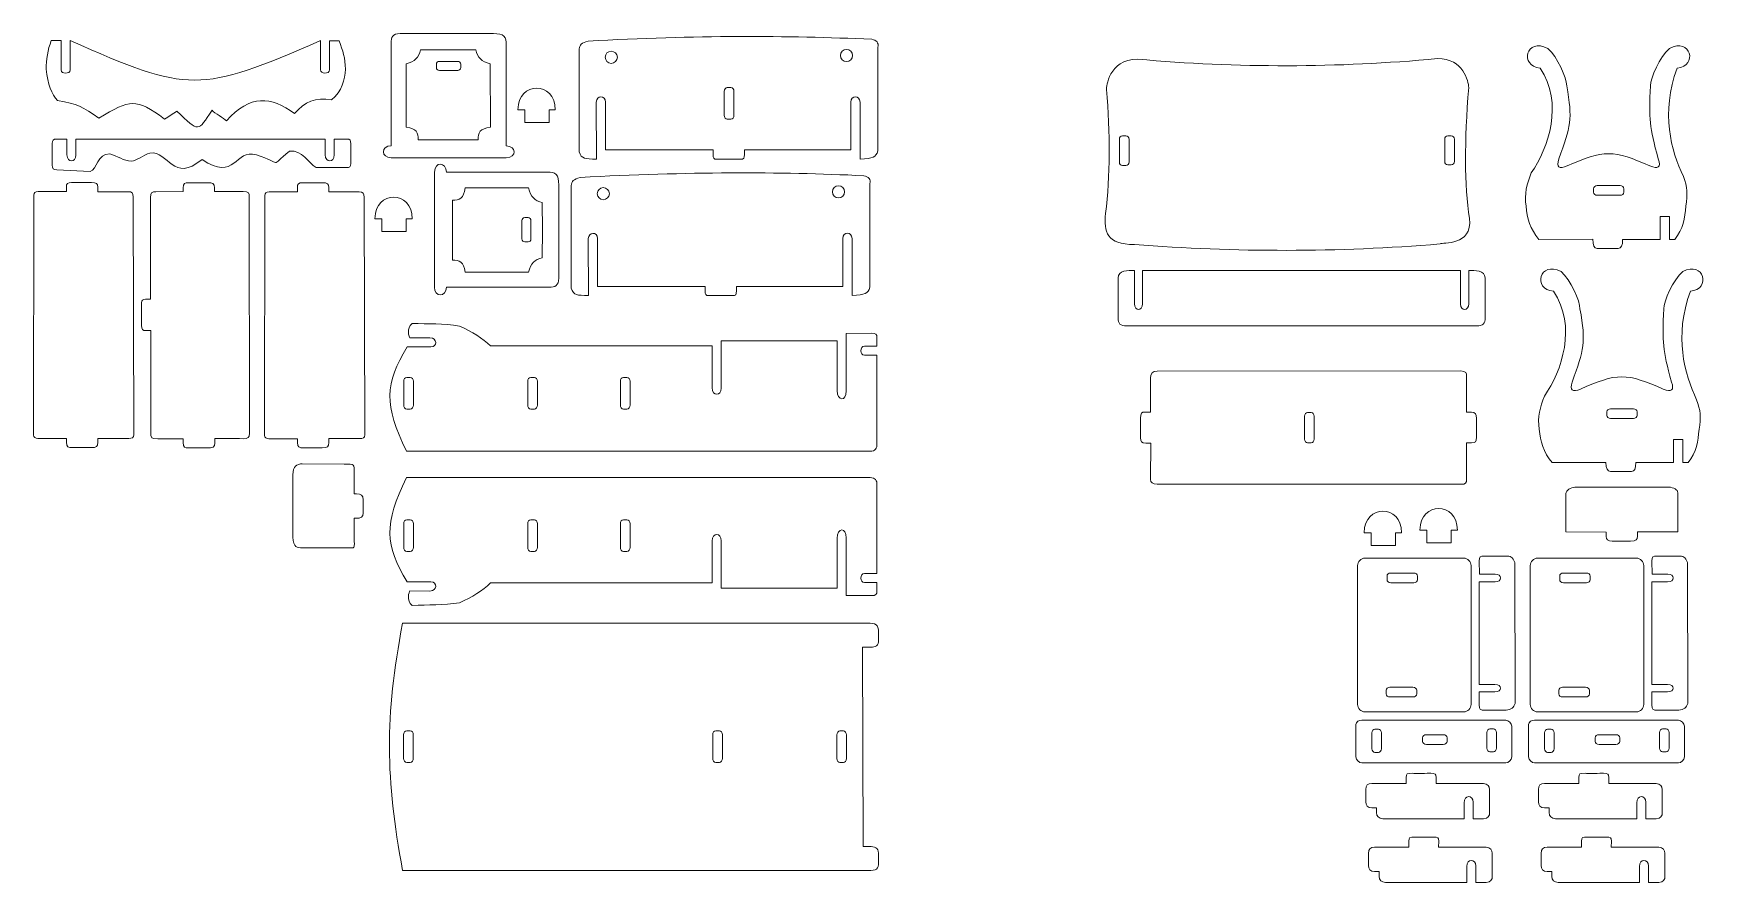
# Model space of a CAD drawing. Header units: centimetres. Extents: x -29.7 to 25.6, y -13.3 to 14.7.
import ezdxf

# ---------------------------------------------------------------- set-up
doc = ezdxf.new("R2010")
doc.units = ezdxf.units.CM
doc.header["$MEASUREMENT"] = 0
doc.layers.add('Layer 1', color=7, linetype='Continuous')

msp = doc.modelspace()

# ---------------------------------------------------------------- linework, layer by layer
at = {"layer": 'Layer 1', "color": 22, "lineweight": 5}
for points, knots in [([(-28.44543, 14.4212), (-28.44543, 14.4212), (-28.44475, 13.45328), (-28.44475, 13.45328), (-28.44475, 13.45328), (-28.44586, 13.30784), (-28.7466, 13.30936), (-28.7442, 13.45252), (-28.7442, 13.45252), (-28.7442, 13.45252), (-28.7442, 14.417), (-28.7442, 14.417), (-28.7442, 14.417), (-28.7442, 14.417), (-29.06584, 14.41776), (-29.06584, 14.41776), (-29.06584, 14.41776), (-29.18741, 14.11894), (-29.22756, 13.78105), (-29.23584, 13.4822), (-29.23584, 13.4822), (-29.18604, 12.98412), (-29.06072, 12.63708), (-28.85988, 12.44108), (-28.85988, 12.44108), (-28.205, 12.33934), (-28.0318, 12.23449), (-27.50064, 11.86268), (-27.50064, 11.86268), (-26.45016, 12.48949), (-26.29923, 12.53091), (-25.33164, 11.83376), (-25.33164, 11.83376), (-25.19668, 11.92052), (-25.06172, 12.00728), (-24.92676, 12.09404), (-24.92676, 12.09404), (-24.18673, 11.38799), (-24.24055, 11.40309), (-23.76996, 12.12296), (-23.76996, 12.12296), (-23.6832, 12.02656), (-23.38252, 11.86904), (-23.29576, 11.77264), (-23.29576, 11.77264), (-22.49549, 12.64253), (-21.83877, 12.59593), (-21.04656, 12.0122), (-21.04656, 12.0122), (-20.72838, 12.41026), (-20.34605, 12.55162), (-19.83684, 12.47), (-19.83684, 12.47), (-19.46937, 12.76002), (-19.40043, 13.11638), (-19.37412, 13.4822), (-19.37412, 13.4822), (-19.37053, 13.83365), (-19.46644, 14.0953), (-19.57656, 14.40884), (-19.57656, 14.40884), (-19.57656, 14.40884), (-19.89823, 14.40884), (-19.89823, 14.40884), (-19.89823, 14.40884), (-19.89823, 14.40884), (-19.89744, 13.45356), (-19.89744, 13.45356), (-19.89744, 13.45356), (-19.89461, 13.30846), (-20.1986, 13.31022), (-20.19756, 13.45556), (-20.19756, 13.45556), (-20.19756, 13.45556), (-20.19756, 14.4182), (-20.19756, 14.4182), (-20.19756, 14.4182), (-24.15698, 12.68441), (-24.54183, 12.6834), (-28.44543, 14.4212)], [0, 0, 0, 0, 0.05, 0.05, 0.05, 0.05, 0.1, 0.1, 0.1, 0.1, 0.15, 0.15, 0.15, 0.15, 0.2, 0.2, 0.2, 0.2, 0.25, 0.25, 0.25, 0.25, 0.3, 0.3, 0.3, 0.3, 0.35, 0.35, 0.35, 0.35, 0.4, 0.4, 0.4, 0.4, 0.45, 0.45, 0.45, 0.45, 0.5, 0.5, 0.5, 0.5, 0.55, 0.55, 0.55, 0.55, 0.6, 0.6, 0.6, 0.6, 0.65, 0.65, 0.65, 0.65, 0.7, 0.7, 0.7, 0.7, 0.75, 0.75, 0.75, 0.75, 0.8, 0.8, 0.8, 0.8, 0.85, 0.85, 0.85, 0.85, 0.9, 0.9, 0.9, 0.9, 0.95, 0.95, 0.95, 0.95, 1, 1, 1, 1]), ([(-14.49599, 14.65118), (-15.52033, 14.65118), (-16.54468, 14.65118), (-17.56903, 14.65118), (-17.56903, 14.65118), (-17.81287, 14.65118), (-17.8733, 14.52341), (-17.86505, 14.33433), (-17.86505, 14.33433), (-17.86505, 14.33433), (-17.86783, 10.95134), (-17.86783, 10.95134), (-17.86783, 10.95134), (-18.20604, 10.95122), (-18.20487, 10.55502), (-17.86405, 10.55501), (-17.86405, 10.55501), (-17.86405, 10.55501), (-14.07163, 10.5603), (-14.07163, 10.5603), (-14.07163, 10.5603), (-13.71922, 10.55927), (-13.72723, 10.94825), (-14.07775, 10.95024), (-14.07775, 10.95024), (-14.07589, 12.05545), (-14.07403, 13.16066), (-14.07218, 14.26586), (-14.07218, 14.26586), (-14.06282, 14.55443), (-14.15355, 14.65118), (-14.49599, 14.65118)], [0, 0, 0, 0, 0.125, 0.125, 0.125, 0.125, 0.25, 0.25, 0.25, 0.25, 0.375, 0.375, 0.375, 0.375, 0.5, 0.5, 0.5, 0.5, 0.625, 0.625, 0.625, 0.625, 0.75, 0.75, 0.75, 0.75, 0.875, 0.875, 0.875, 0.875, 1, 1, 1, 1]), ([(-10.80587, 10.81357), (-10.80587, 10.81357), (-7.25709, 10.81408), (-7.25709, 10.81408), (-7.25709, 10.81408), (-7.25718, 10.76491), (-7.25726, 10.71573), (-7.25734, 10.66655), (-7.25734, 10.66655), (-7.26188, 10.55157), (-7.23338, 10.50457), (-7.12948, 10.50883), (-7.12948, 10.50883), (-6.9179, 10.50883), (-6.57174, 10.50883), (-6.36016, 10.50883), (-6.36016, 10.50883), (-6.23994, 10.50883), (-6.22451, 10.53525), (-6.22425, 10.66655), (-6.22425, 10.66655), (-6.22425, 10.66655), (-6.22404, 10.81408), (-6.22404, 10.81408), (-6.22404, 10.81408), (-6.22404, 10.81408), (-2.71518, 10.81408), (-2.71518, 10.81408), (-2.71518, 10.81408), (-2.71518, 10.81408), (-2.7179, 12.39007), (-2.7179, 12.39007), (-2.7179, 12.39007), (-2.71103, 12.63572), (-2.41765, 12.6242), (-2.41167, 12.38922), (-2.41167, 12.38922), (-2.41167, 12.38922), (-2.41167, 10.50747), (-2.41167, 10.50747), (-2.41167, 10.50747), (-1.97901, 10.54623), (-1.89839, 10.56241), (-1.82342, 10.78462), (-1.82342, 10.78462), (-1.82342, 10.78462), (-1.82172, 14.20072), (-1.82172, 14.20072), (-1.82172, 14.20072), (-1.79508, 14.34408), (-1.86263, 14.43093), (-2.02437, 14.46127), (-2.02437, 14.46127), (-4.81677, 14.59323), (-7.84358, 14.59476), (-11.37522, 14.40337), (-11.37522, 14.40337), (-11.5774, 14.35174), (-11.6739, 14.26489), (-11.66472, 14.14282), (-11.66472, 14.14282), (-11.66472, 14.14282), (-11.66472, 10.75567), (-11.66472, 10.75567), (-11.66472, 10.75567), (-11.58595, 10.50463), (-11.48729, 10.52493), (-11.10204, 10.50833), (-11.10204, 10.50833), (-11.10204, 10.50833), (-11.10449, 12.38746), (-11.10449, 12.38746), (-11.10449, 12.38746), (-11.10378, 12.61618), (-10.80018, 12.62103), (-10.80081, 12.39261), (-10.80081, 12.39261), (-10.80081, 12.39261), (-10.80587, 10.81357), (-10.80587, 10.81357)], [0, 0, 0, 0, 0.05, 0.05, 0.05, 0.05, 0.1, 0.1, 0.1, 0.1, 0.15, 0.15, 0.15, 0.15, 0.2, 0.2, 0.2, 0.2, 0.25, 0.25, 0.25, 0.25, 0.3, 0.3, 0.3, 0.3, 0.35, 0.35, 0.35, 0.35, 0.4, 0.4, 0.4, 0.4, 0.45, 0.45, 0.45, 0.45, 0.5, 0.5, 0.5, 0.5, 0.55, 0.55, 0.55, 0.55, 0.6, 0.6, 0.6, 0.6, 0.65, 0.65, 0.65, 0.65, 0.7, 0.7, 0.7, 0.7, 0.75, 0.75, 0.75, 0.75, 0.8, 0.8, 0.8, 0.8, 0.85, 0.85, 0.85, 0.85, 0.9, 0.9, 0.9, 0.9, 0.95, 0.95, 0.95, 0.95, 1, 1, 1, 1]), ([(21.88011, 7.57026), (21.79153, 7.57144), (21.73474, 7.66662), (21.735, 7.86947), (21.735, 7.86947), (21.735, 7.86947), (19.95901, 7.8651), (19.95901, 7.8651), (19.95901, 7.8651), (19.67794, 8.202), (19.5688, 8.57329), (19.53781, 8.96022), (19.53781, 8.96022), (19.46848, 9.35663), (19.57483, 9.70912), (19.70629, 10.05534), (19.70629, 10.05534), (20.28089, 10.87888), (20.78558, 12.36507), (20.00113, 13.50918), (20.00113, 13.50918), (19.30686, 13.57961), (19.54422, 14.52939), (20.25385, 14.16204), (20.25385, 14.16204), (20.5732, 13.89226), (20.87529, 13.17908), (20.87872, 12.93282), (20.87872, 12.93282), (21.08006, 11.80531), (21.00797, 11.60187), (20.62111, 10.51866), (20.62111, 10.51866), (20.52483, 10.24109), (20.62746, 10.17602), (20.89489, 10.287), (20.89489, 10.287), (21.48077, 10.5454), (21.87121, 10.69009), (22.25888, 10.69057), (22.25888, 10.69057), (22.64655, 10.69009), (23.03699, 10.5454), (23.62287, 10.287), (23.62287, 10.287), (23.8903, 10.17602), (23.99293, 10.24109), (23.89665, 10.51866), (23.89665, 10.51866), (23.5989, 11.60186), (23.58622, 11.80529), (23.63904, 12.93282), (23.63904, 12.93282), (23.64247, 13.17908), (23.94456, 13.89226), (24.26391, 14.16204), (24.26391, 14.16204), (24.97354, 14.52939), (25.2109, 13.57961), (24.51663, 13.50918), (24.51663, 13.50918), (23.97274, 12.03521), (24.31723, 10.78994), (24.7227, 9.93698), (24.7227, 9.93698), (24.85416, 9.59076), (24.87174, 9.35663), (24.80241, 8.96022), (24.80241, 8.96022), (24.77142, 8.57329), (24.72146, 8.202), (24.44039, 7.8651), (24.44039, 7.8651), (24.44039, 7.8651), (24.26955, 7.86487), (24.26955, 7.86487), (24.26955, 7.86487), (24.26955, 7.86487), (24.27076, 8.62347), (24.27076, 8.62347), (24.27076, 8.62347), (24.27076, 8.62347), (23.95696, 8.62357), (23.95696, 8.62357), (23.95696, 8.62357), (23.95696, 8.62357), (23.95636, 7.86174), (23.95636, 7.86174), (23.95636, 7.86174), (23.95636, 7.86174), (22.72264, 7.86279), (22.72264, 7.86279), (22.72264, 7.86279), (22.7229, 7.65994), (22.66611, 7.57144), (22.57753, 7.57026), (22.57753, 7.57026), (22.57753, 7.57026), (21.88011, 7.57026), (21.88011, 7.57026)], [0, 0, 0, 0, 0.04, 0.04, 0.04, 0.04, 0.08, 0.08, 0.08, 0.08, 0.12, 0.12, 0.12, 0.12, 0.16, 0.16, 0.16, 0.16, 0.2, 0.2, 0.2, 0.2, 0.24, 0.24, 0.24, 0.24, 0.28, 0.28, 0.28, 0.28, 0.32, 0.32, 0.32, 0.32, 0.36, 0.36, 0.36, 0.36, 0.4, 0.4, 0.4, 0.4, 0.44, 0.44, 0.44, 0.44, 0.48, 0.48, 0.48, 0.48, 0.52, 0.52, 0.52, 0.52, 0.56, 0.56, 0.56, 0.56, 0.6, 0.6, 0.6, 0.6, 0.64, 0.64, 0.64, 0.64, 0.68, 0.68, 0.68, 0.68, 0.72, 0.72, 0.72, 0.72, 0.76, 0.76, 0.76, 0.76, 0.8, 0.8, 0.8, 0.8, 0.84, 0.84, 0.84, 0.84, 0.88, 0.88, 0.88, 0.88, 0.92, 0.92, 0.92, 0.92, 0.96, 0.96, 0.96, 0.96, 1, 1, 1, 1]), ([(-15.98648, 11.14692), (-15.98648, 11.14692), (-16.97171, 11.14676), (-16.97171, 11.14676), (-16.97171, 11.14676), (-16.97268, 11.38443), (-17.02219, 11.52371), (-17.37249, 11.5653), (-17.37249, 11.5653), (-17.37249, 11.5653), (-17.37552, 13.65854), (-17.37552, 13.65854), (-17.37552, 13.65854), (-17.09245, 13.71694), (-16.94034, 13.86734), (-16.90257, 14.10974), (-16.90257, 14.10974), (-16.90257, 14.10974), (-15.98648, 14.11197), (-15.98648, 14.11197), (-15.98648, 14.11197), (-15.98648, 14.11197), (-15.07039, 14.10974), (-15.07039, 14.10974), (-15.07039, 14.10974), (-15.03262, 13.86734), (-14.88051, 13.71694), (-14.59744, 13.65854), (-14.59744, 13.65854), (-14.59744, 13.65854), (-14.59353, 11.5653), (-14.59353, 11.5653), (-14.59353, 11.5653), (-14.94383, 11.52371), (-15.00028, 11.38443), (-15.00125, 11.14676), (-15.00125, 11.14676), (-15.00125, 11.14676), (-15.98648, 11.14692), (-15.98648, 11.14692)], [0, 0, 0, 0, 0.1, 0.1, 0.1, 0.1, 0.2, 0.2, 0.2, 0.2, 0.3, 0.3, 0.3, 0.3, 0.4, 0.4, 0.4, 0.4, 0.5, 0.5, 0.5, 0.5, 0.6, 0.6, 0.6, 0.6, 0.7, 0.7, 0.7, 0.7, 0.8, 0.8, 0.8, 0.8, 0.9, 0.9, 0.9, 0.9, 1, 1, 1, 1]), ([(-10.811, 13.869), (-10.811, 13.97943), (-10.72143, 14.069), (-10.611, 14.069), (-10.611, 14.069), (-10.50057, 14.069), (-10.411, 13.97943), (-10.411, 13.869), (-10.411, 13.869), (-10.411, 13.75857), (-10.50057, 13.669), (-10.611, 13.669), (-10.611, 13.669), (-10.72143, 13.669), (-10.811, 13.75857), (-10.811, 13.869)], [0, 0, 0, 0, 0.25, 0.25, 0.25, 0.25, 0.5, 0.5, 0.5, 0.5, 0.75, 0.75, 0.75, 0.75, 1, 1, 1, 1]), ([(-3.06044, 13.92684), (-3.06044, 14.03727), (-2.97087, 14.12684), (-2.86044, 14.12684), (-2.86044, 14.12684), (-2.75001, 14.12684), (-2.66044, 14.03727), (-2.66044, 13.92684), (-2.66044, 13.92684), (-2.66044, 13.81641), (-2.75001, 13.72684), (-2.86044, 13.72684), (-2.86044, 13.72684), (-2.97087, 13.72684), (-3.06044, 13.81641), (-3.06044, 13.92684)], [0, 0, 0, 0, 0.25, 0.25, 0.25, 0.25, 0.5, 0.5, 0.5, 0.5, 0.75, 0.75, 0.75, 0.75, 1, 1, 1, 1]), ([(16.61665, 13.8244), (17.48409, 13.83357), (17.63545, 13.07359), (17.64974, 12.8714), (17.64974, 12.8714), (17.50654, 11.08793), (17.49867, 9.65689), (17.67545, 8.559), (17.67545, 8.559), (17.78164, 7.62999), (16.77277, 7.78609), (16.70492, 7.71585), (16.70492, 7.71585), (13.35537, 7.43627), (9.92866, 7.44024), (6.6305, 7.69856), (6.6305, 7.69856), (5.71955, 7.69362), (5.61793, 8.12442), (5.67901, 8.71475), (5.67901, 8.71475), (5.83844, 9.95529), (5.8286, 11.3656), (5.71374, 12.8118), (5.71374, 12.8118), (5.70101, 12.86639), (5.77077, 13.79705), (6.73464, 13.80726), (6.73464, 13.80726), (10.00831, 13.51292), (13.33365, 13.51739), (16.61665, 13.8244)], [0, 0, 0, 0, 0.125, 0.125, 0.125, 0.125, 0.25, 0.25, 0.25, 0.25, 0.375, 0.375, 0.375, 0.375, 0.5, 0.5, 0.5, 0.5, 0.625, 0.625, 0.625, 0.625, 0.75, 0.75, 0.75, 0.75, 0.875, 0.875, 0.875, 0.875, 1, 1, 1, 1]), ([(-15.66926, 13.43429), (-15.66926, 13.43429), (-16.27592, 13.43429), (-16.27592, 13.43429), (-16.27592, 13.43429), (-16.33003, 13.43429), (-16.3743, 13.47682), (-16.3743, 13.52882), (-16.3743, 13.52882), (-16.3743, 13.52882), (-16.3743, 13.63909), (-16.3743, 13.63909), (-16.3743, 13.63909), (-16.3743, 13.69109), (-16.33003, 13.73362), (-16.27592, 13.73362), (-16.27592, 13.73362), (-16.27592, 13.73362), (-15.66926, 13.73362), (-15.66926, 13.73362), (-15.66926, 13.73362), (-15.61515, 13.73362), (-15.57088, 13.69109), (-15.57088, 13.63909), (-15.57088, 13.63909), (-15.57088, 13.63909), (-15.57088, 13.52882), (-15.57088, 13.52882), (-15.57088, 13.52882), (-15.57088, 13.47682), (-15.61515, 13.43429), (-15.66926, 13.43429)], [0, 0, 0, 0, 0.125, 0.125, 0.125, 0.125, 0.25, 0.25, 0.25, 0.25, 0.375, 0.375, 0.375, 0.375, 0.5, 0.5, 0.5, 0.5, 0.625, 0.625, 0.625, 0.625, 0.75, 0.75, 0.75, 0.75, 0.875, 0.875, 0.875, 0.875, 1, 1, 1, 1]), ([(-12.66209, 11.71649), (-12.66209, 11.71649), (-13.46309, 11.71649), (-13.46309, 11.71649), (-13.46309, 11.71649), (-13.46309, 11.71649), (-13.46282, 12.13949), (-13.46282, 12.13949), (-13.46282, 12.13949), (-13.46282, 12.13949), (-13.68809, 12.13949), (-13.68809, 12.13949), (-13.68809, 12.13949), (-13.68232, 13.09805), (-12.45525, 13.0816), (-12.45671, 12.13868), (-12.45671, 12.13868), (-12.45671, 12.13868), (-12.66155, 12.13841), (-12.66155, 12.13841), (-12.66155, 12.13841), (-12.66155, 12.13841), (-12.66209, 11.71649), (-12.66209, 11.71649)], [0, 0, 0, 0, 0.16666667, 0.16666667, 0.16666667, 0.16666667, 0.33333333, 0.33333333, 0.33333333, 0.33333333, 0.5, 0.5, 0.5, 0.5, 0.66666667, 0.66666667, 0.66666667, 0.66666667, 0.83333333, 0.83333333, 0.83333333, 0.83333333, 1, 1, 1, 1]), ([(-6.8873, 11.95711), (-6.8873, 11.95711), (-6.8873, 12.74221), (-6.8873, 12.74221), (-6.8873, 12.74221), (-6.8873, 12.81224), (-6.84202, 12.86953), (-6.78668, 12.86953), (-6.78668, 12.86953), (-6.78668, 12.86953), (-6.66929, 12.86953), (-6.66929, 12.86953), (-6.66929, 12.86953), (-6.61395, 12.86953), (-6.56867, 12.81224), (-6.56867, 12.74221), (-6.56867, 12.74221), (-6.56867, 12.74221), (-6.56867, 11.95711), (-6.56867, 11.95711), (-6.56867, 11.95711), (-6.56867, 11.88708), (-6.61395, 11.82979), (-6.66929, 11.82979), (-6.66929, 11.82979), (-6.66929, 11.82979), (-6.78668, 11.82979), (-6.78668, 11.82979), (-6.78668, 11.82979), (-6.84202, 11.82979), (-6.8873, 11.88708), (-6.8873, 11.95711)], [0, 0, 0, 0, 0.125, 0.125, 0.125, 0.125, 0.25, 0.25, 0.25, 0.25, 0.375, 0.375, 0.375, 0.375, 0.5, 0.5, 0.5, 0.5, 0.625, 0.625, 0.625, 0.625, 0.75, 0.75, 0.75, 0.75, 0.875, 0.875, 0.875, 0.875, 1, 1, 1, 1]), ([(-28.55296, 11.17187), (-28.55296, 11.17187), (-28.89828, 11.17194), (-28.89828, 11.17194), (-28.89828, 11.17194), (-28.99739, 11.17197), (-29.0331, 11.13678), (-29.03329, 11.02257), (-29.03329, 11.02257), (-29.03329, 11.02257), (-29.03415, 10.31726), (-29.03415, 10.31726), (-29.03415, 10.31726), (-29.03717, 10.19637), (-29.01026, 10.17073), (-28.88693, 10.1623), (-28.88693, 10.1623), (-28.88693, 10.1623), (-27.78052, 10.10861), (-27.78052, 10.10861), (-27.78052, 10.10861), (-27.55202, 10.16872), (-27.5549, 10.70278), (-27.139, 10.68215), (-27.139, 10.68215), (-26.8904, 10.62186), (-26.66808, 10.4379), (-26.42817, 10.44956), (-26.42817, 10.44956), (-26.24158, 10.45863), (-26.04432, 10.64643), (-25.81578, 10.71377), (-25.81578, 10.71377), (-25.19555, 10.78967), (-25.05764, 9.7004), (-24.09832, 10.50359), (-24.09832, 10.50359), (-22.99821, 9.74043), (-23.00843, 10.87509), (-22.30796, 10.65265), (-22.30796, 10.65265), (-21.39456, 10.37348), (-21.91596, 10.22017), (-21.21354, 10.77441), (-21.21354, 10.77441), (-20.79618, 10.82889), (-20.5945, 10.38647), (-20.34122, 10.23345), (-20.34122, 10.23345), (-20.34122, 10.23345), (-19.34148, 10.23345), (-19.34148, 10.23345), (-19.34148, 10.23345), (-19.21669, 10.23345), (-19.19818, 10.25442), (-19.19818, 10.36784), (-19.19818, 10.36784), (-19.19818, 10.36784), (-19.19818, 11.01695), (-19.19818, 11.01695), (-19.19818, 11.01695), (-19.19537, 11.13704), (-19.21466, 11.1717), (-19.33867, 11.17464), (-19.33867, 11.17464), (-19.33867, 11.17464), (-19.7389, 11.17498), (-19.7389, 11.17498), (-19.7389, 11.17498), (-19.7389, 11.17498), (-19.73962, 10.65073), (-19.73962, 10.65073), (-19.73962, 10.65073), (-19.73894, 10.38722), (-20.03025, 10.38985), (-20.04042, 10.65217), (-20.04042, 10.65217), (-20.04042, 10.65217), (-20.04052, 11.17262), (-20.04052, 11.17262), (-20.04052, 11.17262), (-20.04052, 11.17262), (-28.2561, 11.17187), (-28.2561, 11.17187), (-28.2561, 11.17187), (-28.2561, 11.17187), (-28.2562, 10.64591), (-28.2562, 10.64591), (-28.2562, 10.64591), (-28.25696, 10.38995), (-28.5442, 10.38203), (-28.55306, 10.6512), (-28.55306, 10.6512), (-28.55306, 10.6512), (-28.55296, 11.17187), (-28.55296, 11.17187)], [0, 0, 0, 0, 0.04166667, 0.04166667, 0.04166667, 0.04166667, 0.08333333, 0.08333333, 0.08333333, 0.08333333, 0.125, 0.125, 0.125, 0.125, 0.16666667, 0.16666667, 0.16666667, 0.16666667, 0.20833333, 0.20833333, 0.20833333, 0.20833333, 0.25, 0.25, 0.25, 0.25, 0.29166667, 0.29166667, 0.29166667, 0.29166667, 0.33333333, 0.33333333, 0.33333333, 0.33333333, 0.375, 0.375, 0.375, 0.375, 0.41666667, 0.41666667, 0.41666667, 0.41666667, 0.45833333, 0.45833333, 0.45833333, 0.45833333, 0.5, 0.5, 0.5, 0.5, 0.54166667, 0.54166667, 0.54166667, 0.54166667, 0.58333333, 0.58333333, 0.58333333, 0.58333333, 0.625, 0.625, 0.625, 0.625, 0.66666667, 0.66666667, 0.66666667, 0.66666667, 0.70833333, 0.70833333, 0.70833333, 0.70833333, 0.75, 0.75, 0.75, 0.75, 0.79166667, 0.79166667, 0.79166667, 0.79166667, 0.83333333, 0.83333333, 0.83333333, 0.83333333, 0.875, 0.875, 0.875, 0.875, 0.91666667, 0.91666667, 0.91666667, 0.91666667, 0.95833333, 0.95833333, 0.95833333, 0.95833333, 1, 1, 1, 1]), ([(6.45355, 11.16233), (6.45355, 11.16233), (6.45355, 10.4192), (6.45355, 10.4192), (6.45355, 10.4192), (6.45355, 10.35292), (6.40827, 10.29869), (6.35293, 10.29869), (6.35293, 10.29869), (6.35293, 10.29869), (6.23554, 10.29869), (6.23554, 10.29869), (6.23554, 10.29869), (6.1802, 10.29869), (6.13492, 10.35292), (6.13492, 10.4192), (6.13492, 10.4192), (6.13492, 10.4192), (6.13492, 11.16233), (6.13492, 11.16233), (6.13492, 11.16233), (6.13492, 11.22861), (6.1802, 11.28284), (6.23554, 11.28284), (6.23554, 11.28284), (6.23554, 11.28284), (6.35293, 11.28284), (6.35293, 11.28284), (6.35293, 11.28284), (6.40827, 11.28284), (6.45355, 11.22861), (6.45355, 11.16233)], [0, 0, 0, 0, 0.125, 0.125, 0.125, 0.125, 0.25, 0.25, 0.25, 0.25, 0.375, 0.375, 0.375, 0.375, 0.5, 0.5, 0.5, 0.5, 0.625, 0.625, 0.625, 0.625, 0.75, 0.75, 0.75, 0.75, 0.875, 0.875, 0.875, 0.875, 1, 1, 1, 1]), ([(17.17517, 11.165), (17.17517, 11.165), (17.17517, 10.43839), (17.17517, 10.43839), (17.17517, 10.43839), (17.17517, 10.37358), (17.12989, 10.32056), (17.07455, 10.32056), (17.07455, 10.32056), (17.07455, 10.32056), (16.95716, 10.32056), (16.95716, 10.32056), (16.95716, 10.32056), (16.90182, 10.32056), (16.85654, 10.37358), (16.85654, 10.43839), (16.85654, 10.43839), (16.85654, 10.43839), (16.85654, 11.165), (16.85654, 11.165), (16.85654, 11.165), (16.85654, 11.22981), (16.90182, 11.28283), (16.95716, 11.28283), (16.95716, 11.28283), (16.95716, 11.28283), (17.07455, 11.28283), (17.07455, 11.28283), (17.07455, 11.28283), (17.12989, 11.28283), (17.17517, 11.22981), (17.17517, 11.165)], [0, 0, 0, 0, 0.125, 0.125, 0.125, 0.125, 0.25, 0.25, 0.25, 0.25, 0.375, 0.375, 0.375, 0.375, 0.5, 0.5, 0.5, 0.5, 0.625, 0.625, 0.625, 0.625, 0.75, 0.75, 0.75, 0.75, 0.875, 0.875, 0.875, 0.875, 1, 1, 1, 1]), ([(-12.34266, 9.66221), (-12.34266, 8.63787), (-12.34266, 7.61352), (-12.34266, 6.58917), (-12.34266, 6.58917), (-12.34266, 6.34533), (-12.47043, 6.2849), (-12.65951, 6.29315), (-12.65951, 6.29315), (-12.65951, 6.29315), (-16.0425, 6.29037), (-16.0425, 6.29037), (-16.0425, 6.29037), (-16.04262, 5.95216), (-16.43882, 5.95333), (-16.43883, 6.29415), (-16.43883, 6.29415), (-16.43883, 6.29415), (-16.43354, 10.08657), (-16.43354, 10.08657), (-16.43354, 10.08657), (-16.43457, 10.43898), (-16.04559, 10.43097), (-16.0436, 10.08045), (-16.0436, 10.08045), (-14.93839, 10.08231), (-13.83318, 10.08417), (-12.72798, 10.08602), (-12.72798, 10.08602), (-12.43941, 10.09538), (-12.34266, 10.00465), (-12.34266, 9.66221)], [0, 0, 0, 0, 0.125, 0.125, 0.125, 0.125, 0.25, 0.25, 0.25, 0.25, 0.375, 0.375, 0.375, 0.375, 0.5, 0.5, 0.5, 0.5, 0.625, 0.625, 0.625, 0.625, 0.75, 0.75, 0.75, 0.75, 0.875, 0.875, 0.875, 0.875, 1, 1, 1, 1]), ([(-11.06852, 6.31814), (-11.06852, 6.31814), (-7.51974, 6.31865), (-7.51974, 6.31865), (-7.51974, 6.31865), (-7.51983, 6.26948), (-7.51991, 6.2203), (-7.51999, 6.17112), (-7.51999, 6.17112), (-7.52453, 6.05614), (-7.49603, 6.00914), (-7.39213, 6.0134), (-7.39213, 6.0134), (-7.18055, 6.0134), (-6.83439, 6.0134), (-6.62281, 6.0134), (-6.62281, 6.0134), (-6.50259, 6.0134), (-6.48716, 6.03982), (-6.4869, 6.17112), (-6.4869, 6.17112), (-6.4869, 6.17112), (-6.48669, 6.31865), (-6.48669, 6.31865), (-6.48669, 6.31865), (-6.48669, 6.31865), (-2.97783, 6.31865), (-2.97783, 6.31865), (-2.97783, 6.31865), (-2.97783, 6.31865), (-2.98055, 7.89464), (-2.98055, 7.89464), (-2.98055, 7.89464), (-2.97368, 8.14029), (-2.6803, 8.12877), (-2.67432, 7.89379), (-2.67432, 7.89379), (-2.67432, 7.89379), (-2.67432, 6.01204), (-2.67432, 6.01204), (-2.67432, 6.01204), (-2.24166, 6.0508), (-2.16104, 6.06698), (-2.08607, 6.28919), (-2.08607, 6.28919), (-2.08607, 6.28919), (-2.08437, 9.70529), (-2.08437, 9.70529), (-2.08437, 9.70529), (-2.05773, 9.84865), (-2.12528, 9.9355), (-2.28702, 9.96584), (-2.28702, 9.96584), (-5.07942, 10.0978), (-8.10623, 10.09933), (-11.63787, 9.90794), (-11.63787, 9.90794), (-11.84005, 9.85631), (-11.93655, 9.76946), (-11.92737, 9.64739), (-11.92737, 9.64739), (-11.92737, 9.64739), (-11.92737, 6.26024), (-11.92737, 6.26024), (-11.92737, 6.26024), (-11.8486, 6.0092), (-11.74994, 6.0295), (-11.36469, 6.0129), (-11.36469, 6.0129), (-11.36469, 6.0129), (-11.36714, 7.89203), (-11.36714, 7.89203), (-11.36714, 7.89203), (-11.36643, 8.12075), (-11.06283, 8.1256), (-11.06346, 7.89718), (-11.06346, 7.89718), (-11.06346, 7.89718), (-11.06852, 6.31814), (-11.06852, 6.31814)], [0, 0, 0, 0, 0.05, 0.05, 0.05, 0.05, 0.1, 0.1, 0.1, 0.1, 0.15, 0.15, 0.15, 0.15, 0.2, 0.2, 0.2, 0.2, 0.25, 0.25, 0.25, 0.25, 0.3, 0.3, 0.3, 0.3, 0.35, 0.35, 0.35, 0.35, 0.4, 0.4, 0.4, 0.4, 0.45, 0.45, 0.45, 0.45, 0.5, 0.5, 0.5, 0.5, 0.55, 0.55, 0.55, 0.55, 0.6, 0.6, 0.6, 0.6, 0.65, 0.65, 0.65, 0.65, 0.7, 0.7, 0.7, 0.7, 0.75, 0.75, 0.75, 0.75, 0.8, 0.8, 0.8, 0.8, 0.85, 0.85, 0.85, 0.85, 0.9, 0.9, 0.9, 0.9, 0.95, 0.95, 0.95, 0.95, 1, 1, 1, 1]), ([(-28.56993, 9.44191), (-28.56993, 9.44191), (-29.50317, 9.44202), (-29.50317, 9.44202), (-29.50317, 9.44202), (-29.59657, 9.43857), (-29.64561, 9.4012), (-29.64112, 9.32284), (-29.64112, 9.32284), (-29.64112, 9.32284), (-29.65133, 1.41076), (-29.65133, 1.41076), (-29.65133, 1.41076), (-29.65142, 1.34358), (-29.58225, 1.30807), (-29.50749, 1.30422), (-29.50749, 1.30422), (-29.50749, 1.30422), (-28.56841, 1.30305), (-28.56841, 1.30305), (-28.56841, 1.30305), (-28.56841, 1.24192), (-28.56841, 1.24175), (-28.56841, 1.18061), (-28.56841, 1.18061), (-28.56841, 1.01649), (-28.53002, 1.00314), (-28.34458, 1.00314), (-28.34458, 1.00314), (-28.15928, 1.00314), (-27.93688, 1.00314), (-27.75158, 1.00314), (-27.75158, 1.00314), (-27.58073, 1.00968), (-27.52247, 1.02195), (-27.53555, 1.18061), (-27.53555, 1.18061), (-27.53555, 1.18061), (-27.53555, 1.30563), (-27.53555, 1.30563), (-27.53555, 1.30563), (-27.53555, 1.30563), (-26.51157, 1.30563), (-26.51157, 1.30563), (-26.51157, 1.30563), (-26.41886, 1.29964), (-26.34327, 1.33973), (-26.34846, 1.42588), (-26.34846, 1.42588), (-26.34846, 1.42588), (-26.37318, 9.26884), (-26.37318, 9.26884), (-26.37318, 9.26884), (-26.36421, 9.37806), (-26.40027, 9.44944), (-26.53533, 9.43765), (-26.53533, 9.43765), (-26.53533, 9.43765), (-27.531, 9.43765), (-27.531, 9.43765), (-27.531, 9.43765), (-27.53112, 9.50116), (-27.53123, 9.52417), (-27.53134, 9.58769), (-27.53134, 9.58769), (-27.53171, 9.70196), (-27.59309, 9.74173), (-27.73698, 9.74168), (-27.73698, 9.74168), (-27.95716, 9.74161), (-28.18142, 9.74155), (-28.40159, 9.74149), (-28.40159, 9.74149), (-28.52654, 9.74142), (-28.56993, 9.70735), (-28.56993, 9.58115), (-28.56993, 9.58115), (-28.56993, 9.58115), (-28.56993, 9.44191), (-28.56993, 9.44191)], [0, 0, 0, 0, 0.05, 0.05, 0.05, 0.05, 0.1, 0.1, 0.1, 0.1, 0.15, 0.15, 0.15, 0.15, 0.2, 0.2, 0.2, 0.2, 0.25, 0.25, 0.25, 0.25, 0.3, 0.3, 0.3, 0.3, 0.35, 0.35, 0.35, 0.35, 0.4, 0.4, 0.4, 0.4, 0.45, 0.45, 0.45, 0.45, 0.5, 0.5, 0.5, 0.5, 0.55, 0.55, 0.55, 0.55, 0.6, 0.6, 0.6, 0.6, 0.65, 0.65, 0.65, 0.65, 0.7, 0.7, 0.7, 0.7, 0.75, 0.75, 0.75, 0.75, 0.8, 0.8, 0.8, 0.8, 0.85, 0.85, 0.85, 0.85, 0.9, 0.9, 0.9, 0.9, 0.95, 0.95, 0.95, 0.95, 1, 1, 1, 1]), ([(-24.72076, 9.44101), (-24.72076, 9.44101), (-25.61655, 9.43835), (-25.61655, 9.43835), (-25.61655, 9.43835), (-25.74967, 9.43777), (-25.80282, 9.40004), (-25.79613, 9.24835), (-25.79613, 9.24835), (-25.79613, 9.24835), (-25.79343, 5.89379), (-25.79343, 5.89379), (-25.79343, 5.89379), (-25.79343, 5.89379), (-25.96553, 5.89379), (-25.96553, 5.89379), (-25.96553, 5.89379), (-26.04842, 5.89379), (-26.08886, 5.84896), (-26.08883, 5.78318), (-26.08883, 5.78318), (-26.08874, 5.55439), (-26.08865, 5.25189), (-26.08857, 5.0231), (-26.08857, 5.0231), (-26.08851, 4.90934), (-26.05522, 4.85769), (-25.94496, 4.85807), (-25.94496, 4.85807), (-25.94496, 4.85807), (-25.78777, 4.8584), (-25.78777, 4.8584), (-25.78777, 4.8584), (-25.78777, 3.73169), (-25.78777, 2.6432), (-25.78777, 1.51648), (-25.78777, 1.51648), (-25.78777, 1.31722), (-25.76869, 1.2944), (-25.55771, 1.2944), (-25.55771, 1.2944), (-25.55771, 1.2944), (-24.71948, 1.2944), (-24.71948, 1.2944), (-24.71948, 1.2944), (-24.71905, 1.23327), (-24.71862, 1.23224), (-24.71818, 1.1711), (-24.71818, 1.1711), (-24.71662, 1.00933), (-24.68903, 0.9936), (-24.51495, 0.9939), (-24.51495, 0.9939), (-24.33619, 0.99413), (-24.11595, 0.99436), (-23.93718, 0.99459), (-23.93718, 0.99459), (-23.74476, 0.99488), (-23.67556, 1.01525), (-23.6821, 1.15148), (-23.6821, 1.15148), (-23.6821, 1.15148), (-23.6821, 1.3), (-23.6821, 1.3), (-23.6821, 1.3), (-23.38568, 1.29506), (-23.04208, 1.3032), (-22.74565, 1.29825), (-22.74565, 1.29825), (-22.59052, 1.30722), (-22.53804, 1.31828), (-22.53811, 1.47619), (-22.53811, 1.47619), (-22.53811, 1.47619), (-22.54071, 9.2549), (-22.54071, 9.2549), (-22.54071, 9.2549), (-22.54078, 9.41133), (-22.5542, 9.43951), (-22.73898, 9.43971), (-22.73898, 9.43971), (-22.73898, 9.43971), (-23.68473, 9.44057), (-23.68473, 9.44057), (-23.68473, 9.44057), (-23.68471, 9.48767), (-23.68469, 9.51452), (-23.68466, 9.56163), (-23.68466, 9.56163), (-23.68454, 9.72094), (-23.7549, 9.7367), (-23.91211, 9.73616), (-23.91211, 9.73616), (-24.11268, 9.73569), (-24.32437, 9.73522), (-24.52493, 9.73476), (-24.52493, 9.73476), (-24.67263, 9.73426), (-24.72546, 9.71561), (-24.72002, 9.56166), (-24.72002, 9.56166), (-24.72002, 9.56166), (-24.72076, 9.44101), (-24.72076, 9.44101)], [0, 0, 0, 0, 0.03846154, 0.03846154, 0.03846154, 0.03846154, 0.07692308, 0.07692308, 0.07692308, 0.07692308, 0.11538462, 0.11538462, 0.11538462, 0.11538462, 0.15384615, 0.15384615, 0.15384615, 0.15384615, 0.19230769, 0.19230769, 0.19230769, 0.19230769, 0.23076923, 0.23076923, 0.23076923, 0.23076923, 0.26923077, 0.26923077, 0.26923077, 0.26923077, 0.30769231, 0.30769231, 0.30769231, 0.30769231, 0.34615385, 0.34615385, 0.34615385, 0.34615385, 0.38461538, 0.38461538, 0.38461538, 0.38461538, 0.42307692, 0.42307692, 0.42307692, 0.42307692, 0.46153846, 0.46153846, 0.46153846, 0.46153846, 0.5, 0.5, 0.5, 0.5, 0.53846154, 0.53846154, 0.53846154, 0.53846154, 0.57692308, 0.57692308, 0.57692308, 0.57692308, 0.61538462, 0.61538462, 0.61538462, 0.61538462, 0.65384615, 0.65384615, 0.65384615, 0.65384615, 0.69230769, 0.69230769, 0.69230769, 0.69230769, 0.73076923, 0.73076923, 0.73076923, 0.73076923, 0.76923077, 0.76923077, 0.76923077, 0.76923077, 0.80769231, 0.80769231, 0.80769231, 0.80769231, 0.84615385, 0.84615385, 0.84615385, 0.84615385, 0.88461538, 0.88461538, 0.88461538, 0.88461538, 0.92307692, 0.92307692, 0.92307692, 0.92307692, 0.96153846, 0.96153846, 0.96153846, 0.96153846, 1, 1, 1, 1]), ([(-20.95636, 9.43548), (-20.95636, 9.43548), (-21.8896, 9.43559), (-21.8896, 9.43559), (-21.8896, 9.43559), (-21.983, 9.43214), (-22.03204, 9.39477), (-22.02755, 9.31641), (-22.02755, 9.31641), (-22.02755, 9.31641), (-22.03776, 1.40433), (-22.03776, 1.40433), (-22.03776, 1.40433), (-22.03785, 1.33715), (-21.96868, 1.30164), (-21.89392, 1.29779), (-21.89392, 1.29779), (-21.89392, 1.29779), (-20.95484, 1.29662), (-20.95484, 1.29662), (-20.95484, 1.29662), (-20.95484, 1.23549), (-20.95484, 1.23532), (-20.95484, 1.17418), (-20.95484, 1.17418), (-20.95484, 1.01006), (-20.91645, 0.99671), (-20.73101, 0.99671), (-20.73101, 0.99671), (-20.54571, 0.99671), (-20.32331, 0.99671), (-20.13801, 0.99671), (-20.13801, 0.99671), (-19.96716, 1.00325), (-19.9089, 1.01552), (-19.92198, 1.17418), (-19.92198, 1.17418), (-19.92198, 1.17418), (-19.92198, 1.2992), (-19.92198, 1.2992), (-19.92198, 1.2992), (-19.92198, 1.2992), (-18.898, 1.2992), (-18.898, 1.2992), (-18.898, 1.2992), (-18.80529, 1.29321), (-18.7297, 1.3333), (-18.73489, 1.41945), (-18.73489, 1.41945), (-18.73489, 1.41945), (-18.75961, 9.26241), (-18.75961, 9.26241), (-18.75961, 9.26241), (-18.75064, 9.37163), (-18.7867, 9.44301), (-18.92176, 9.43122), (-18.92176, 9.43122), (-18.92176, 9.43122), (-19.91743, 9.43122), (-19.91743, 9.43122), (-19.91743, 9.43122), (-19.91755, 9.49473), (-19.91766, 9.51774), (-19.91777, 9.58126), (-19.91777, 9.58126), (-19.91814, 9.69553), (-19.97952, 9.7353), (-20.12341, 9.73525), (-20.12341, 9.73525), (-20.34359, 9.73518), (-20.56785, 9.73512), (-20.78802, 9.73506), (-20.78802, 9.73506), (-20.91297, 9.73499), (-20.95636, 9.70092), (-20.95636, 9.57472), (-20.95636, 9.57472), (-20.95636, 9.57472), (-20.95636, 9.43548), (-20.95636, 9.43548)], [0, 0, 0, 0, 0.05, 0.05, 0.05, 0.05, 0.1, 0.1, 0.1, 0.1, 0.15, 0.15, 0.15, 0.15, 0.2, 0.2, 0.2, 0.2, 0.25, 0.25, 0.25, 0.25, 0.3, 0.3, 0.3, 0.3, 0.35, 0.35, 0.35, 0.35, 0.4, 0.4, 0.4, 0.4, 0.45, 0.45, 0.45, 0.45, 0.5, 0.5, 0.5, 0.5, 0.55, 0.55, 0.55, 0.55, 0.6, 0.6, 0.6, 0.6, 0.65, 0.65, 0.65, 0.65, 0.7, 0.7, 0.7, 0.7, 0.75, 0.75, 0.75, 0.75, 0.8, 0.8, 0.8, 0.8, 0.85, 0.85, 0.85, 0.85, 0.9, 0.9, 0.9, 0.9, 0.95, 0.95, 0.95, 0.95, 1, 1, 1, 1]), ([(-17.37554, 8.1236), (-17.37554, 8.1236), (-18.17654, 8.1236), (-18.17654, 8.1236), (-18.17654, 8.1236), (-18.17654, 8.1236), (-18.17627, 8.5466), (-18.17627, 8.5466), (-18.17627, 8.5466), (-18.17627, 8.5466), (-18.40154, 8.5466), (-18.40154, 8.5466), (-18.40154, 8.5466), (-18.39577, 9.50516), (-17.1687, 9.48871), (-17.17016, 8.54579), (-17.17016, 8.54579), (-17.17016, 8.54579), (-17.375, 8.54552), (-17.375, 8.54552), (-17.375, 8.54552), (-17.375, 8.54552), (-17.37554, 8.1236), (-17.37554, 8.1236)], [0, 0, 0, 0, 0.16666667, 0.16666667, 0.16666667, 0.16666667, 0.33333333, 0.33333333, 0.33333333, 0.33333333, 0.5, 0.5, 0.5, 0.5, 0.66666667, 0.66666667, 0.66666667, 0.66666667, 0.83333333, 0.83333333, 0.83333333, 0.83333333, 1, 1, 1, 1]), ([(-15.84692, 8.17172), (-15.84692, 8.17172), (-15.84708, 7.18649), (-15.84708, 7.18649), (-15.84708, 7.18649), (-15.60941, 7.18552), (-15.47013, 7.13601), (-15.42854, 6.78571), (-15.42854, 6.78571), (-15.42854, 6.78571), (-13.3353, 6.78268), (-13.3353, 6.78268), (-13.3353, 6.78268), (-13.2769, 7.06575), (-13.1265, 7.21786), (-12.8841, 7.25563), (-12.8841, 7.25563), (-12.8841, 7.25563), (-12.88187, 8.17172), (-12.88187, 8.17172), (-12.88187, 8.17172), (-12.88187, 8.17172), (-12.8841, 9.08781), (-12.8841, 9.08781), (-12.8841, 9.08781), (-13.1265, 9.12558), (-13.2769, 9.27769), (-13.3353, 9.56076), (-13.3353, 9.56076), (-13.3353, 9.56076), (-15.42854, 9.56467), (-15.42854, 9.56467), (-15.42854, 9.56467), (-15.47013, 9.21437), (-15.60941, 9.15792), (-15.84708, 9.15695), (-15.84708, 9.15695), (-15.84708, 9.15695), (-15.84692, 8.17172), (-15.84692, 8.17172)], [0, 0, 0, 0, 0.1, 0.1, 0.1, 0.1, 0.2, 0.2, 0.2, 0.2, 0.3, 0.3, 0.3, 0.3, 0.4, 0.4, 0.4, 0.4, 0.5, 0.5, 0.5, 0.5, 0.6, 0.6, 0.6, 0.6, 0.7, 0.7, 0.7, 0.7, 0.8, 0.8, 0.8, 0.8, 0.9, 0.9, 0.9, 0.9, 1, 1, 1, 1]), ([(-11.07365, 9.37357), (-11.07365, 9.484), (-10.98408, 9.57357), (-10.87365, 9.57357), (-10.87365, 9.57357), (-10.76322, 9.57357), (-10.67365, 9.484), (-10.67365, 9.37357), (-10.67365, 9.37357), (-10.67365, 9.26314), (-10.76322, 9.17357), (-10.87365, 9.17357), (-10.87365, 9.17357), (-10.98408, 9.17357), (-11.07365, 9.26314), (-11.07365, 9.37357)], [0, 0, 0, 0, 0.25, 0.25, 0.25, 0.25, 0.5, 0.5, 0.5, 0.5, 0.75, 0.75, 0.75, 0.75, 1, 1, 1, 1]), ([(-3.32309, 9.43141), (-3.32309, 9.54184), (-3.23352, 9.63141), (-3.12309, 9.63141), (-3.12309, 9.63141), (-3.01266, 9.63141), (-2.92309, 9.54184), (-2.92309, 9.43141), (-2.92309, 9.43141), (-2.92309, 9.32098), (-3.01266, 9.23141), (-3.12309, 9.23141), (-3.12309, 9.23141), (-3.23352, 9.23141), (-3.32309, 9.32098), (-3.32309, 9.43141)], [0, 0, 0, 0, 0.25, 0.25, 0.25, 0.25, 0.5, 0.5, 0.5, 0.5, 0.75, 0.75, 0.75, 0.75, 1, 1, 1, 1]), ([(21.88723, 9.63782), (21.88723, 9.63782), (22.64209, 9.63782), (22.64209, 9.63782), (22.64209, 9.63782), (22.70942, 9.63782), (22.7645, 9.59254), (22.7645, 9.5372), (22.7645, 9.5372), (22.7645, 9.5372), (22.7645, 9.41981), (22.7645, 9.41981), (22.7645, 9.41981), (22.7645, 9.36447), (22.70942, 9.31919), (22.64209, 9.31919), (22.64209, 9.31919), (22.64209, 9.31919), (21.88723, 9.31919), (21.88723, 9.31919), (21.88723, 9.31919), (21.8199, 9.31919), (21.76482, 9.36447), (21.76482, 9.41981), (21.76482, 9.41981), (21.76482, 9.41981), (21.76482, 9.5372), (21.76482, 9.5372), (21.76482, 9.5372), (21.76482, 9.59254), (21.8199, 9.63782), (21.88723, 9.63782)], [0, 0, 0, 0, 0.125, 0.125, 0.125, 0.125, 0.25, 0.25, 0.25, 0.25, 0.375, 0.375, 0.375, 0.375, 0.5, 0.5, 0.5, 0.5, 0.625, 0.625, 0.625, 0.625, 0.75, 0.75, 0.75, 0.75, 0.875, 0.875, 0.875, 0.875, 1, 1, 1, 1]), ([(-13.25824, 8.48894), (-13.25824, 8.48894), (-13.25824, 7.88228), (-13.25824, 7.88228), (-13.25824, 7.88228), (-13.25824, 7.82817), (-13.30077, 7.7839), (-13.35277, 7.7839), (-13.35277, 7.7839), (-13.35277, 7.7839), (-13.46304, 7.7839), (-13.46304, 7.7839), (-13.46304, 7.7839), (-13.51504, 7.7839), (-13.55757, 7.82817), (-13.55757, 7.88228), (-13.55757, 7.88228), (-13.55757, 7.88228), (-13.55757, 8.48894), (-13.55757, 8.48894), (-13.55757, 8.48894), (-13.55757, 8.54305), (-13.51504, 8.58732), (-13.46304, 8.58732), (-13.46304, 8.58732), (-13.46304, 8.58732), (-13.35277, 8.58732), (-13.35277, 8.58732), (-13.35277, 8.58732), (-13.30077, 8.58732), (-13.25824, 8.54305), (-13.25824, 8.48894)], [0, 0, 0, 0, 0.125, 0.125, 0.125, 0.125, 0.25, 0.25, 0.25, 0.25, 0.375, 0.375, 0.375, 0.375, 0.5, 0.5, 0.5, 0.5, 0.625, 0.625, 0.625, 0.625, 0.75, 0.75, 0.75, 0.75, 0.875, 0.875, 0.875, 0.875, 1, 1, 1, 1]), ([(6.89876, 6.83823), (6.89876, 6.83823), (17.37779, 6.83823), (17.37779, 6.83823), (17.37779, 6.83823), (17.37779, 6.83823), (17.37859, 5.73662), (17.37859, 5.73662), (17.37859, 5.73662), (17.3792, 5.48846), (17.65097, 5.50171), (17.65488, 5.74349), (17.65488, 5.74349), (17.65488, 5.74349), (17.65416, 6.84296), (17.65416, 6.84296), (17.65416, 6.84296), (17.85076, 6.84773), (18.18147, 6.84289), (18.19106, 6.59553), (18.19106, 6.59553), (18.19106, 6.59553), (18.19097, 5.29831), (18.19097, 5.29831), (18.19097, 5.29831), (18.19094, 5.08162), (18.10651, 5.01847), (17.92095, 5.01846), (17.92095, 5.01846), (17.92095, 5.01846), (6.38586, 5.018), (6.38586, 5.018), (6.38586, 5.018), (6.16406, 5.018), (6.08484, 5.07895), (6.09309, 5.29419), (6.09309, 5.29419), (6.09309, 5.29419), (6.093, 6.59553), (6.093, 6.59553), (6.093, 6.59553), (6.09268, 6.84852), (6.42936, 6.8523), (6.63351, 6.83716), (6.63351, 6.83716), (6.63351, 6.83716), (6.63351, 5.74242), (6.63351, 5.74242), (6.63351, 5.74242), (6.63159, 5.50155), (6.89968, 5.48545), (6.8992, 5.74608), (6.8992, 5.74608), (6.8992, 5.74608), (6.89876, 6.83823), (6.89876, 6.83823)], [0, 0, 0, 0, 0.07142857, 0.07142857, 0.07142857, 0.07142857, 0.14285714, 0.14285714, 0.14285714, 0.14285714, 0.21428571, 0.21428571, 0.21428571, 0.21428571, 0.28571429, 0.28571429, 0.28571429, 0.28571429, 0.35714286, 0.35714286, 0.35714286, 0.35714286, 0.42857143, 0.42857143, 0.42857143, 0.42857143, 0.5, 0.5, 0.5, 0.5, 0.57142857, 0.57142857, 0.57142857, 0.57142857, 0.64285714, 0.64285714, 0.64285714, 0.64285714, 0.71428571, 0.71428571, 0.71428571, 0.71428571, 0.78571429, 0.78571429, 0.78571429, 0.78571429, 0.85714286, 0.85714286, 0.85714286, 0.85714286, 0.92857143, 0.92857143, 0.92857143, 0.92857143, 1, 1, 1, 1]), ([(22.31786, 0.21606), (22.22928, 0.21724), (22.17249, 0.31242), (22.17275, 0.51527), (22.17275, 0.51527), (22.17275, 0.51527), (20.39676, 0.5109), (20.39676, 0.5109), (20.39676, 0.5109), (20.11569, 0.8478), (20.00655, 1.21909), (19.97556, 1.60602), (19.97556, 1.60602), (19.90623, 2.00243), (20.01258, 2.35492), (20.14404, 2.70114), (20.14404, 2.70114), (20.71864, 3.52468), (21.22333, 5.01087), (20.43888, 6.15498), (20.43888, 6.15498), (19.74461, 6.22541), (19.98197, 7.17519), (20.6916, 6.80784), (20.6916, 6.80784), (21.01095, 6.53806), (21.31304, 5.82488), (21.31647, 5.57862), (21.31647, 5.57862), (21.51781, 4.45111), (21.44572, 4.24767), (21.05886, 3.16446), (21.05886, 3.16446), (20.96258, 2.88689), (21.06521, 2.82182), (21.33264, 2.9328), (21.33264, 2.9328), (21.91852, 3.1912), (22.30896, 3.33589), (22.69663, 3.33637), (22.69663, 3.33637), (23.0843, 3.33589), (23.47474, 3.1912), (24.06062, 2.9328), (24.06062, 2.9328), (24.32805, 2.82182), (24.43068, 2.88689), (24.3344, 3.16446), (24.3344, 3.16446), (24.03665, 4.24766), (24.02397, 4.45109), (24.07679, 5.57862), (24.07679, 5.57862), (24.08022, 5.82488), (24.38231, 6.53806), (24.70166, 6.80784), (24.70166, 6.80784), (25.41129, 7.17519), (25.64865, 6.22541), (24.95438, 6.15498), (24.95438, 6.15498), (24.41049, 4.68101), (24.75498, 3.43574), (25.16045, 2.58278), (25.16045, 2.58278), (25.29191, 2.23656), (25.30949, 2.00243), (25.24016, 1.60602), (25.24016, 1.60602), (25.20917, 1.21909), (25.15921, 0.8478), (24.87814, 0.5109), (24.87814, 0.5109), (24.87814, 0.5109), (24.7073, 0.51067), (24.7073, 0.51067), (24.7073, 0.51067), (24.7073, 0.51067), (24.70851, 1.26927), (24.70851, 1.26927), (24.70851, 1.26927), (24.70851, 1.26927), (24.39471, 1.26937), (24.39471, 1.26937), (24.39471, 1.26937), (24.39471, 1.26937), (24.39411, 0.50754), (24.39411, 0.50754), (24.39411, 0.50754), (24.39411, 0.50754), (23.16039, 0.50859), (23.16039, 0.50859), (23.16039, 0.50859), (23.16065, 0.30574), (23.10386, 0.21724), (23.01528, 0.21606), (23.01528, 0.21606), (23.01528, 0.21606), (22.31786, 0.21606), (22.31786, 0.21606)], [0, 0, 0, 0, 0.04, 0.04, 0.04, 0.04, 0.08, 0.08, 0.08, 0.08, 0.12, 0.12, 0.12, 0.12, 0.16, 0.16, 0.16, 0.16, 0.2, 0.2, 0.2, 0.2, 0.24, 0.24, 0.24, 0.24, 0.28, 0.28, 0.28, 0.28, 0.32, 0.32, 0.32, 0.32, 0.36, 0.36, 0.36, 0.36, 0.4, 0.4, 0.4, 0.4, 0.44, 0.44, 0.44, 0.44, 0.48, 0.48, 0.48, 0.48, 0.52, 0.52, 0.52, 0.52, 0.56, 0.56, 0.56, 0.56, 0.6, 0.6, 0.6, 0.6, 0.64, 0.64, 0.64, 0.64, 0.68, 0.68, 0.68, 0.68, 0.72, 0.72, 0.72, 0.72, 0.76, 0.76, 0.76, 0.76, 0.8, 0.8, 0.8, 0.8, 0.84, 0.84, 0.84, 0.84, 0.88, 0.88, 0.88, 0.88, 0.92, 0.92, 0.92, 0.92, 0.96, 0.96, 0.96, 0.96, 1, 1, 1, 1]), ([(-17.33581, 4.3206), (-18.0816, 3.10575), (-18.10188, 2.41296), (-17.36227, 0.8859), (-17.36227, 0.8859), (-17.36227, 0.8859), (-2.14498, 0.8859), (-2.14498, 0.8859), (-2.14498, 0.8859), (-1.9549, 0.87046), (-1.85834, 0.93518), (-1.8553, 1.08006), (-1.8553, 1.08006), (-1.8553, 1.08006), (-1.85707, 4.04652), (-1.85707, 4.04652), (-1.85707, 4.04652), (-1.85707, 4.04652), (-2.26915, 4.04709), (-2.26915, 4.04709), (-2.26915, 4.04709), (-2.41998, 4.04706), (-2.42306, 4.34631), (-2.26734, 4.34657), (-2.26734, 4.34657), (-2.26734, 4.34657), (-1.85744, 4.34724), (-1.85744, 4.34724), (-1.85744, 4.34724), (-1.85744, 4.34724), (-1.85374, 4.62348), (-1.85374, 4.62348), (-1.85374, 4.62348), (-1.84952, 4.73347), (-1.90616, 4.78261), (-2.02363, 4.77091), (-2.02363, 4.77091), (-2.02363, 4.77091), (-2.86756, 4.7691), (-2.86756, 4.7691), (-2.86756, 4.7691), (-2.86756, 4.7691), (-2.86756, 2.87529), (-2.86756, 2.87529), (-2.86756, 2.87529), (-2.86851, 2.51051), (-3.16228, 2.53361), (-3.16739, 2.88543), (-3.16739, 2.88543), (-3.16739, 2.88543), (-3.16558, 4.5264), (-3.16558, 4.5264), (-3.16558, 4.5264), (-3.16558, 4.5264), (-6.98914, 4.5264), (-6.98914, 4.5264), (-6.98914, 4.5264), (-6.98914, 4.5264), (-6.98914, 2.9677), (-6.98914, 2.9677), (-6.98914, 2.9677), (-6.98821, 2.6897), (-7.2845, 2.69139), (-7.28556, 2.97312), (-7.28556, 2.97312), (-7.28556, 2.97312), (-7.28556, 4.35712), (-7.28556, 4.35712), (-7.28556, 4.35712), (-7.28556, 4.35712), (-14.59549, 4.35651), (-14.59549, 4.35651), (-14.59549, 4.35651), (-14.85094, 4.60867), (-15.19072, 4.82709), (-15.61483, 5.0118), (-15.61483, 5.0118), (-16.14879, 5.10047), (-16.64062, 5.07584), (-17.17454, 5.09623), (-17.17454, 5.09623), (-17.38048, 4.9345), (-17.27082, 4.64146), (-17.25117, 4.62214), (-17.25117, 4.62214), (-17.25117, 4.62214), (-16.58563, 4.62348), (-16.58563, 4.62348), (-16.58563, 4.62348), (-16.34582, 4.62186), (-16.334, 4.32043), (-16.55917, 4.32042), (-16.55917, 4.32042), (-16.55917, 4.32042), (-17.33581, 4.3206), (-17.33581, 4.3206)], [0, 0, 0, 0, 0.04166667, 0.04166667, 0.04166667, 0.04166667, 0.08333333, 0.08333333, 0.08333333, 0.08333333, 0.125, 0.125, 0.125, 0.125, 0.16666667, 0.16666667, 0.16666667, 0.16666667, 0.20833333, 0.20833333, 0.20833333, 0.20833333, 0.25, 0.25, 0.25, 0.25, 0.29166667, 0.29166667, 0.29166667, 0.29166667, 0.33333333, 0.33333333, 0.33333333, 0.33333333, 0.375, 0.375, 0.375, 0.375, 0.41666667, 0.41666667, 0.41666667, 0.41666667, 0.45833333, 0.45833333, 0.45833333, 0.45833333, 0.5, 0.5, 0.5, 0.5, 0.54166667, 0.54166667, 0.54166667, 0.54166667, 0.58333333, 0.58333333, 0.58333333, 0.58333333, 0.625, 0.625, 0.625, 0.625, 0.66666667, 0.66666667, 0.66666667, 0.66666667, 0.70833333, 0.70833333, 0.70833333, 0.70833333, 0.75, 0.75, 0.75, 0.75, 0.79166667, 0.79166667, 0.79166667, 0.79166667, 0.83333333, 0.83333333, 0.83333333, 0.83333333, 0.875, 0.875, 0.875, 0.875, 0.91666667, 0.91666667, 0.91666667, 0.91666667, 0.95833333, 0.95833333, 0.95833333, 0.95833333, 1, 1, 1, 1]), ([(7.16723, 1.15196), (7.16723, 1.15196), (7.16579, -0.05194), (7.16579, -0.05194), (7.16579, -0.05194), (7.15503, -0.13976), (7.23532, -0.2085), (7.37779, -0.2009), (7.37779, -0.2009), (7.37779, -0.2009), (17.39443, -0.202), (17.39443, -0.202), (17.39443, -0.202), (17.53192, -0.21784), (17.59304, -0.1573), (17.57779, -0.02042), (17.57779, -0.02042), (17.57779, -0.02042), (17.57491, 1.16149), (17.57491, 1.16149), (17.57491, 1.16149), (17.631, 1.16173), (17.68709, 1.1596), (17.74318, 1.15985), (17.74318, 1.15985), (17.87851, 1.16069), (17.90591, 1.19946), (17.90485, 1.34283), (17.90485, 1.34283), (17.90394, 1.51849), (17.90303, 1.78919), (17.90212, 1.96486), (17.90212, 1.96486), (17.89753, 2.10893), (17.879, 2.16488), (17.73621, 2.16837), (17.73621, 2.16837), (17.73621, 2.16837), (17.57779, 2.16837), (17.57779, 2.16837), (17.57779, 2.16837), (17.57779, 2.16837), (17.57491, 3.34854), (17.57491, 3.34854), (17.57491, 3.34854), (17.60067, 3.46598), (17.54051, 3.52614), (17.39443, 3.52902), (17.39443, 3.52902), (17.39443, 3.52902), (7.38351, 3.52042), (7.38351, 3.52042), (7.38351, 3.52042), (7.23454, 3.52183), (7.16198, 3.44687), (7.16579, 3.29554), (7.16579, 3.29554), (7.16579, 3.29554), (7.16435, 2.17487), (7.16435, 2.17487), (7.16435, 2.17487), (7.10924, 2.17462), (7.05412, 2.17438), (6.999, 2.17414), (6.999, 2.17414), (6.8537, 2.17528), (6.84049, 2.14006), (6.83635, 1.97501), (6.83635, 1.97501), (6.83635, 1.79906), (6.83635, 1.50404), (6.83635, 1.32809), (6.83635, 1.32809), (6.83635, 1.19363), (6.85766, 1.14989), (7.00729, 1.15196), (7.00729, 1.15196), (7.00729, 1.15196), (7.16723, 1.15196), (7.16723, 1.15196)], [0, 0, 0, 0, 0.05, 0.05, 0.05, 0.05, 0.1, 0.1, 0.1, 0.1, 0.15, 0.15, 0.15, 0.15, 0.2, 0.2, 0.2, 0.2, 0.25, 0.25, 0.25, 0.25, 0.3, 0.3, 0.3, 0.3, 0.35, 0.35, 0.35, 0.35, 0.4, 0.4, 0.4, 0.4, 0.45, 0.45, 0.45, 0.45, 0.5, 0.5, 0.5, 0.5, 0.55, 0.55, 0.55, 0.55, 0.6, 0.6, 0.6, 0.6, 0.65, 0.65, 0.65, 0.65, 0.7, 0.7, 0.7, 0.7, 0.75, 0.75, 0.75, 0.75, 0.8, 0.8, 0.8, 0.8, 0.85, 0.85, 0.85, 0.85, 0.9, 0.9, 0.9, 0.9, 0.95, 0.95, 0.95, 0.95, 1, 1, 1, 1]), ([(-17.45308, 2.40333), (-17.45308, 2.40333), (-17.45308, 3.18843), (-17.45308, 3.18843), (-17.45308, 3.18843), (-17.45308, 3.25846), (-17.4078, 3.31575), (-17.35246, 3.31575), (-17.35246, 3.31575), (-17.35246, 3.31575), (-17.23507, 3.31575), (-17.23507, 3.31575), (-17.23507, 3.31575), (-17.17973, 3.31575), (-17.13445, 3.25846), (-17.13445, 3.18843), (-17.13445, 3.18843), (-17.13445, 3.18843), (-17.13445, 2.40333), (-17.13445, 2.40333), (-17.13445, 2.40333), (-17.13445, 2.3333), (-17.17973, 2.27601), (-17.23507, 2.27601), (-17.23507, 2.27601), (-17.23507, 2.27601), (-17.35246, 2.27601), (-17.35246, 2.27601), (-17.35246, 2.27601), (-17.4078, 2.27601), (-17.45308, 2.3333), (-17.45308, 2.40333)], [0, 0, 0, 0, 0.125, 0.125, 0.125, 0.125, 0.25, 0.25, 0.25, 0.25, 0.375, 0.375, 0.375, 0.375, 0.5, 0.5, 0.5, 0.5, 0.625, 0.625, 0.625, 0.625, 0.75, 0.75, 0.75, 0.75, 0.875, 0.875, 0.875, 0.875, 1, 1, 1, 1]), ([(-13.36376, 2.40333), (-13.36376, 2.40333), (-13.36376, 3.18843), (-13.36376, 3.18843), (-13.36376, 3.18843), (-13.36376, 3.25846), (-13.31848, 3.31575), (-13.26314, 3.31575), (-13.26314, 3.31575), (-13.26314, 3.31575), (-13.14575, 3.31575), (-13.14575, 3.31575), (-13.14575, 3.31575), (-13.09041, 3.31575), (-13.04513, 3.25846), (-13.04513, 3.18843), (-13.04513, 3.18843), (-13.04513, 3.18843), (-13.04513, 2.40333), (-13.04513, 2.40333), (-13.04513, 2.40333), (-13.04513, 2.3333), (-13.09041, 2.27601), (-13.14575, 2.27601), (-13.14575, 2.27601), (-13.14575, 2.27601), (-13.26314, 2.27601), (-13.26314, 2.27601), (-13.26314, 2.27601), (-13.31848, 2.27601), (-13.36376, 2.3333), (-13.36376, 2.40333)], [0, 0, 0, 0, 0.125, 0.125, 0.125, 0.125, 0.25, 0.25, 0.25, 0.25, 0.375, 0.375, 0.375, 0.375, 0.5, 0.5, 0.5, 0.5, 0.625, 0.625, 0.625, 0.625, 0.75, 0.75, 0.75, 0.75, 0.875, 0.875, 0.875, 0.875, 1, 1, 1, 1]), ([(-10.3114, 2.40333), (-10.3114, 2.40333), (-10.3114, 3.18843), (-10.3114, 3.18843), (-10.3114, 3.18843), (-10.3114, 3.25846), (-10.26612, 3.31575), (-10.21078, 3.31575), (-10.21078, 3.31575), (-10.21078, 3.31575), (-10.09339, 3.31575), (-10.09339, 3.31575), (-10.09339, 3.31575), (-10.03805, 3.31575), (-9.99277, 3.25846), (-9.99277, 3.18843), (-9.99277, 3.18843), (-9.99277, 3.18843), (-9.99277, 2.40333), (-9.99277, 2.40333), (-9.99277, 2.40333), (-9.99277, 2.3333), (-10.03805, 2.27601), (-10.09339, 2.27601), (-10.09339, 2.27601), (-10.09339, 2.27601), (-10.21078, 2.27601), (-10.21078, 2.27601), (-10.21078, 2.27601), (-10.26612, 2.27601), (-10.3114, 2.3333), (-10.3114, 2.40333)], [0, 0, 0, 0, 0.125, 0.125, 0.125, 0.125, 0.25, 0.25, 0.25, 0.25, 0.375, 0.375, 0.375, 0.375, 0.5, 0.5, 0.5, 0.5, 0.625, 0.625, 0.625, 0.625, 0.75, 0.75, 0.75, 0.75, 0.875, 0.875, 0.875, 0.875, 1, 1, 1, 1]), ([(22.32498, 2.28362), (22.32498, 2.28362), (23.07984, 2.28362), (23.07984, 2.28362), (23.07984, 2.28362), (23.14717, 2.28362), (23.20225, 2.23834), (23.20225, 2.183), (23.20225, 2.183), (23.20225, 2.183), (23.20225, 2.06561), (23.20225, 2.06561), (23.20225, 2.06561), (23.20225, 2.01027), (23.14717, 1.96499), (23.07984, 1.96499), (23.07984, 1.96499), (23.07984, 1.96499), (22.32498, 1.96499), (22.32498, 1.96499), (22.32498, 1.96499), (22.25765, 1.96499), (22.20257, 2.01027), (22.20257, 2.06561), (22.20257, 2.06561), (22.20257, 2.06561), (22.20257, 2.183), (22.20257, 2.183), (22.20257, 2.183), (22.20257, 2.23834), (22.25765, 2.28362), (22.32498, 2.28362)], [0, 0, 0, 0, 0.125, 0.125, 0.125, 0.125, 0.25, 0.25, 0.25, 0.25, 0.375, 0.375, 0.375, 0.375, 0.5, 0.5, 0.5, 0.5, 0.625, 0.625, 0.625, 0.625, 0.75, 0.75, 0.75, 0.75, 0.875, 0.875, 0.875, 0.875, 1, 1, 1, 1]), ([(12.23823, 1.28402), (12.23823, 1.28402), (12.23823, 2.03699), (12.23823, 2.03699), (12.23823, 2.03699), (12.23823, 2.10702), (12.28351, 2.16431), (12.33885, 2.16431), (12.33885, 2.16431), (12.33885, 2.16431), (12.45624, 2.16431), (12.45624, 2.16431), (12.45624, 2.16431), (12.51158, 2.16431), (12.55686, 2.10699), (12.55686, 2.03699), (12.55686, 2.03699), (12.55686, 2.03699), (12.55686, 1.28402), (12.55686, 1.28402), (12.55686, 1.28402), (12.55686, 1.21402), (12.51155, 1.1567), (12.45624, 1.1567), (12.45624, 1.1567), (12.45624, 1.1567), (12.33885, 1.1567), (12.33885, 1.1567), (12.33885, 1.1567), (12.28354, 1.1567), (12.23823, 1.21399), (12.23823, 1.28402)], [0, 0, 0, 0, 0.125, 0.125, 0.125, 0.125, 0.25, 0.25, 0.25, 0.25, 0.375, 0.375, 0.375, 0.375, 0.5, 0.5, 0.5, 0.5, 0.625, 0.625, 0.625, 0.625, 0.75, 0.75, 0.75, 0.75, 0.875, 0.875, 0.875, 0.875, 1, 1, 1, 1]), ([(-19.07933, -0.52226), (-19.07933, -0.52226), (-19.07933, 0.19061), (-19.07933, 0.19061), (-19.07933, 0.19061), (-19.08795, 0.44381), (-19.05176, 0.46362), (-19.41704, 0.46299), (-19.41704, 0.46299), (-19.41704, 0.46299), (-20.79434, 0.4684), (-20.79434, 0.4684), (-20.79434, 0.4684), (-20.96957, 0.46644), (-21.10592, 0.38562), (-21.10557, 0.10496), (-21.10557, 0.10496), (-21.10557, 0.10496), (-21.10763, -1.94569), (-21.10763, -1.94569), (-21.10763, -1.94569), (-21.10644, -2.28761), (-20.93306, -2.30075), (-20.81034, -2.30312), (-20.81034, -2.30312), (-20.81034, -2.30312), (-19.28824, -2.30312), (-19.28824, -2.30312), (-19.28824, -2.30312), (-19.05686, -2.29881), (-19.07942, -2.32339), (-19.07942, -2.09613), (-19.07942, -2.09613), (-19.07942, -2.09613), (-19.07942, -1.32557), (-19.07942, -1.32557), (-19.07942, -1.32557), (-19.07942, -1.32557), (-19.00541, -1.32536), (-19.00541, -1.32536), (-19.00541, -1.32536), (-18.87645, -1.32963), (-18.78761, -1.29044), (-18.78698, -1.15568), (-18.78698, -1.15568), (-18.78698, -1.15568), (-18.78698, -0.71642), (-18.78698, -0.71642), (-18.78698, -0.71642), (-18.77075, -0.56738), (-18.86482, -0.52133), (-19.009, -0.52205), (-19.009, -0.52205), (-19.009, -0.52205), (-19.07933, -0.52226), (-19.07933, -0.52226)], [0, 0, 0, 0, 0.07142857, 0.07142857, 0.07142857, 0.07142857, 0.14285714, 0.14285714, 0.14285714, 0.14285714, 0.21428571, 0.21428571, 0.21428571, 0.21428571, 0.28571429, 0.28571429, 0.28571429, 0.28571429, 0.35714286, 0.35714286, 0.35714286, 0.35714286, 0.42857143, 0.42857143, 0.42857143, 0.42857143, 0.5, 0.5, 0.5, 0.5, 0.57142857, 0.57142857, 0.57142857, 0.57142857, 0.64285714, 0.64285714, 0.64285714, 0.64285714, 0.71428571, 0.71428571, 0.71428571, 0.71428571, 0.78571429, 0.78571429, 0.78571429, 0.78571429, 0.85714286, 0.85714286, 0.85714286, 0.85714286, 0.92857143, 0.92857143, 0.92857143, 0.92857143, 1, 1, 1, 1]), ([(-17.33581, -3.4207), (-18.0816, -2.20585), (-18.10188, -1.51306), (-17.36227, 0.014), (-17.36227, 0.014), (-17.36227, 0.014), (-2.14498, 0.014), (-2.14498, 0.014), (-2.14498, 0.014), (-1.9549, 0.02944), (-1.85834, -0.03528), (-1.8553, -0.18016), (-1.8553, -0.18016), (-1.8553, -0.18016), (-1.85707, -3.14662), (-1.85707, -3.14662), (-1.85707, -3.14662), (-1.85707, -3.14662), (-2.26915, -3.14719), (-2.26915, -3.14719), (-2.26915, -3.14719), (-2.41998, -3.14716), (-2.42306, -3.44641), (-2.26734, -3.44667), (-2.26734, -3.44667), (-2.26734, -3.44667), (-1.85744, -3.44734), (-1.85744, -3.44734), (-1.85744, -3.44734), (-1.85744, -3.44734), (-1.85374, -3.72358), (-1.85374, -3.72358), (-1.85374, -3.72358), (-1.84952, -3.83357), (-1.90616, -3.88271), (-2.02363, -3.87101), (-2.02363, -3.87101), (-2.02363, -3.87101), (-2.86756, -3.8692), (-2.86756, -3.8692), (-2.86756, -3.8692), (-2.86756, -3.8692), (-2.86756, -1.97539), (-2.86756, -1.97539), (-2.86756, -1.97539), (-2.86851, -1.61061), (-3.16228, -1.63371), (-3.16739, -1.98553), (-3.16739, -1.98553), (-3.16739, -1.98553), (-3.16558, -3.6265), (-3.16558, -3.6265), (-3.16558, -3.6265), (-3.16558, -3.6265), (-6.98914, -3.6265), (-6.98914, -3.6265), (-6.98914, -3.6265), (-6.98914, -3.6265), (-6.98914, -2.0678), (-6.98914, -2.0678), (-6.98914, -2.0678), (-6.98821, -1.7898), (-7.2845, -1.79149), (-7.28556, -2.07322), (-7.28556, -2.07322), (-7.28556, -2.07322), (-7.28556, -3.45722), (-7.28556, -3.45722), (-7.28556, -3.45722), (-7.28556, -3.45722), (-14.59549, -3.45661), (-14.59549, -3.45661), (-14.59549, -3.45661), (-14.85094, -3.70877), (-15.19072, -3.92719), (-15.61483, -4.1119), (-15.61483, -4.1119), (-16.14879, -4.20057), (-16.64062, -4.17594), (-17.17454, -4.19633), (-17.17454, -4.19633), (-17.38048, -4.0346), (-17.27082, -3.74156), (-17.25117, -3.72224), (-17.25117, -3.72224), (-17.25117, -3.72224), (-16.58563, -3.72358), (-16.58563, -3.72358), (-16.58563, -3.72358), (-16.34582, -3.72196), (-16.334, -3.42053), (-16.55917, -3.42052), (-16.55917, -3.42052), (-16.55917, -3.42052), (-17.33581, -3.4207), (-17.33581, -3.4207)], [0, 0, 0, 0, 0.04166667, 0.04166667, 0.04166667, 0.04166667, 0.08333333, 0.08333333, 0.08333333, 0.08333333, 0.125, 0.125, 0.125, 0.125, 0.16666667, 0.16666667, 0.16666667, 0.16666667, 0.20833333, 0.20833333, 0.20833333, 0.20833333, 0.25, 0.25, 0.25, 0.25, 0.29166667, 0.29166667, 0.29166667, 0.29166667, 0.33333333, 0.33333333, 0.33333333, 0.33333333, 0.375, 0.375, 0.375, 0.375, 0.41666667, 0.41666667, 0.41666667, 0.41666667, 0.45833333, 0.45833333, 0.45833333, 0.45833333, 0.5, 0.5, 0.5, 0.5, 0.54166667, 0.54166667, 0.54166667, 0.54166667, 0.58333333, 0.58333333, 0.58333333, 0.58333333, 0.625, 0.625, 0.625, 0.625, 0.66666667, 0.66666667, 0.66666667, 0.66666667, 0.70833333, 0.70833333, 0.70833333, 0.70833333, 0.75, 0.75, 0.75, 0.75, 0.79166667, 0.79166667, 0.79166667, 0.79166667, 0.83333333, 0.83333333, 0.83333333, 0.83333333, 0.875, 0.875, 0.875, 0.875, 0.91666667, 0.91666667, 0.91666667, 0.91666667, 0.95833333, 0.95833333, 0.95833333, 0.95833333, 1, 1, 1, 1]), ([(22.17728, -1.77904), (22.17728, -1.83321), (22.17728, -1.8678), (22.17728, -1.92198), (22.17728, -1.92198), (22.17728, -2.03173), (22.23589, -2.07782), (22.37233, -2.07782), (22.37233, -2.07782), (22.57534, -2.07782), (22.78213, -2.07782), (22.98514, -2.07782), (22.98514, -2.07782), (23.16822, -2.07782), (23.21426, -2.02756), (23.21426, -1.91595), (23.21426, -1.91595), (23.21426, -1.91595), (23.21426, -1.7776), (23.21426, -1.7776), (23.21426, -1.7776), (23.21426, -1.7776), (24.54116, -1.7776), (24.54116, -1.7776), (24.54116, -1.7776), (24.54116, -1.7776), (24.5426, -0.52312), (24.5426, -0.52312), (24.5426, -0.52312), (24.55319, -0.4146), (24.47118, -0.3408), (24.2966, -0.30172), (24.2966, -0.30172), (24.2966, -0.30172), (21.15068, -0.30172), (21.15068, -0.30172), (21.15068, -0.30172), (20.99924, -0.30463), (20.86516, -0.41459), (20.8526, -0.51008), (20.8526, -0.51008), (20.8526, -0.51008), (20.8526, -1.77616), (20.8526, -1.77616), (20.8526, -1.77616), (20.8526, -1.77616), (22.17728, -1.77904), (22.17728, -1.77904)], [0, 0, 0, 0, 0.08333333, 0.08333333, 0.08333333, 0.08333333, 0.16666667, 0.16666667, 0.16666667, 0.16666667, 0.25, 0.25, 0.25, 0.25, 0.33333333, 0.33333333, 0.33333333, 0.33333333, 0.41666667, 0.41666667, 0.41666667, 0.41666667, 0.5, 0.5, 0.5, 0.5, 0.58333333, 0.58333333, 0.58333333, 0.58333333, 0.66666667, 0.66666667, 0.66666667, 0.66666667, 0.75, 0.75, 0.75, 0.75, 0.83333333, 0.83333333, 0.83333333, 0.83333333, 0.91666667, 0.91666667, 0.91666667, 0.91666667, 1, 1, 1, 1]), ([(15.23049, -2.22323), (15.23049, -2.22323), (14.42949, -2.22323), (14.42949, -2.22323), (14.42949, -2.22323), (14.42949, -2.22323), (14.42976, -1.80023), (14.42976, -1.80023), (14.42976, -1.80023), (14.42976, -1.80023), (14.20449, -1.80023), (14.20449, -1.80023), (14.20449, -1.80023), (14.21026, -0.84167), (15.43733, -0.85812), (15.43587, -1.80104), (15.43587, -1.80104), (15.43587, -1.80104), (15.23103, -1.80131), (15.23103, -1.80131), (15.23103, -1.80131), (15.23103, -1.80131), (15.23049, -2.22323), (15.23049, -2.22323)], [0, 0, 0, 0, 0.16666667, 0.16666667, 0.16666667, 0.16666667, 0.33333333, 0.33333333, 0.33333333, 0.33333333, 0.5, 0.5, 0.5, 0.5, 0.66666667, 0.66666667, 0.66666667, 0.66666667, 0.83333333, 0.83333333, 0.83333333, 0.83333333, 1, 1, 1, 1]), ([(17.06904, -2.13568), (17.06904, -2.13568), (16.26804, -2.13568), (16.26804, -2.13568), (16.26804, -2.13568), (16.26804, -2.13568), (16.26831, -1.71268), (16.26831, -1.71268), (16.26831, -1.71268), (16.26831, -1.71268), (16.04304, -1.71268), (16.04304, -1.71268), (16.04304, -1.71268), (16.04881, -0.75412), (17.27588, -0.77057), (17.27442, -1.71349), (17.27442, -1.71349), (17.27442, -1.71349), (17.06958, -1.71376), (17.06958, -1.71376), (17.06958, -1.71376), (17.06958, -1.71376), (17.06904, -2.13568), (17.06904, -2.13568)], [0, 0, 0, 0, 0.16666667, 0.16666667, 0.16666667, 0.16666667, 0.33333333, 0.33333333, 0.33333333, 0.33333333, 0.5, 0.5, 0.5, 0.5, 0.66666667, 0.66666667, 0.66666667, 0.66666667, 0.83333333, 0.83333333, 0.83333333, 0.83333333, 1, 1, 1, 1]), ([(-17.45308, -1.50343), (-17.45308, -1.50343), (-17.45308, -2.28853), (-17.45308, -2.28853), (-17.45308, -2.28853), (-17.45308, -2.35856), (-17.4078, -2.41585), (-17.35246, -2.41585), (-17.35246, -2.41585), (-17.35246, -2.41585), (-17.23507, -2.41585), (-17.23507, -2.41585), (-17.23507, -2.41585), (-17.17973, -2.41585), (-17.13445, -2.35856), (-17.13445, -2.28853), (-17.13445, -2.28853), (-17.13445, -2.28853), (-17.13445, -1.50343), (-17.13445, -1.50343), (-17.13445, -1.50343), (-17.13445, -1.4334), (-17.17973, -1.37611), (-17.23507, -1.37611), (-17.23507, -1.37611), (-17.23507, -1.37611), (-17.35246, -1.37611), (-17.35246, -1.37611), (-17.35246, -1.37611), (-17.4078, -1.37611), (-17.45308, -1.4334), (-17.45308, -1.50343)], [0, 0, 0, 0, 0.125, 0.125, 0.125, 0.125, 0.25, 0.25, 0.25, 0.25, 0.375, 0.375, 0.375, 0.375, 0.5, 0.5, 0.5, 0.5, 0.625, 0.625, 0.625, 0.625, 0.75, 0.75, 0.75, 0.75, 0.875, 0.875, 0.875, 0.875, 1, 1, 1, 1]), ([(-13.36376, -1.50343), (-13.36376, -1.50343), (-13.36376, -2.28853), (-13.36376, -2.28853), (-13.36376, -2.28853), (-13.36376, -2.35856), (-13.31848, -2.41585), (-13.26314, -2.41585), (-13.26314, -2.41585), (-13.26314, -2.41585), (-13.14575, -2.41585), (-13.14575, -2.41585), (-13.14575, -2.41585), (-13.09041, -2.41585), (-13.04513, -2.35856), (-13.04513, -2.28853), (-13.04513, -2.28853), (-13.04513, -2.28853), (-13.04513, -1.50343), (-13.04513, -1.50343), (-13.04513, -1.50343), (-13.04513, -1.4334), (-13.09041, -1.37611), (-13.14575, -1.37611), (-13.14575, -1.37611), (-13.14575, -1.37611), (-13.26314, -1.37611), (-13.26314, -1.37611), (-13.26314, -1.37611), (-13.31848, -1.37611), (-13.36376, -1.4334), (-13.36376, -1.50343)], [0, 0, 0, 0, 0.125, 0.125, 0.125, 0.125, 0.25, 0.25, 0.25, 0.25, 0.375, 0.375, 0.375, 0.375, 0.5, 0.5, 0.5, 0.5, 0.625, 0.625, 0.625, 0.625, 0.75, 0.75, 0.75, 0.75, 0.875, 0.875, 0.875, 0.875, 1, 1, 1, 1]), ([(-10.3114, -1.50343), (-10.3114, -1.50343), (-10.3114, -2.28853), (-10.3114, -2.28853), (-10.3114, -2.28853), (-10.3114, -2.35856), (-10.26612, -2.41585), (-10.21078, -2.41585), (-10.21078, -2.41585), (-10.21078, -2.41585), (-10.09339, -2.41585), (-10.09339, -2.41585), (-10.09339, -2.41585), (-10.03805, -2.41585), (-9.99277, -2.35856), (-9.99277, -2.28853), (-9.99277, -2.28853), (-9.99277, -2.28853), (-9.99277, -1.50343), (-9.99277, -1.50343), (-9.99277, -1.50343), (-9.99277, -1.4334), (-10.03805, -1.37611), (-10.09339, -1.37611), (-10.09339, -1.37611), (-10.09339, -1.37611), (-10.21078, -1.37611), (-10.21078, -1.37611), (-10.21078, -1.37611), (-10.26612, -1.37611), (-10.3114, -1.4334), (-10.3114, -1.50343)], [0, 0, 0, 0, 0.125, 0.125, 0.125, 0.125, 0.25, 0.25, 0.25, 0.25, 0.375, 0.375, 0.375, 0.375, 0.5, 0.5, 0.5, 0.5, 0.625, 0.625, 0.625, 0.625, 0.75, 0.75, 0.75, 0.75, 0.875, 0.875, 0.875, 0.875, 1, 1, 1, 1]), ([(14.23371, -2.64009), (14.23371, -2.64009), (17.48091, -2.64009), (17.48091, -2.64009), (17.48091, -2.64009), (17.61621, -2.64009), (17.72691, -2.75079), (17.72691, -2.88609), (17.72691, -2.88609), (17.72691, -2.88609), (17.72691, -7.46169), (17.72691, -7.46169), (17.72691, -7.46169), (17.72691, -7.59699), (17.61621, -7.70769), (17.48091, -7.70769), (17.48091, -7.70769), (17.48091, -7.70769), (14.23371, -7.70769), (14.23371, -7.70769), (14.23371, -7.70769), (14.09841, -7.70769), (13.98771, -7.59699), (13.98771, -7.46169), (13.98771, -7.46169), (13.98771, -7.46169), (13.98771, -2.88609), (13.98771, -2.88609), (13.98771, -2.88609), (13.98771, -2.75079), (14.09841, -2.64009), (14.23371, -2.64009)], [0, 0, 0, 0, 0.125, 0.125, 0.125, 0.125, 0.25, 0.25, 0.25, 0.25, 0.375, 0.375, 0.375, 0.375, 0.5, 0.5, 0.5, 0.5, 0.625, 0.625, 0.625, 0.625, 0.75, 0.75, 0.75, 0.75, 0.875, 0.875, 0.875, 0.875, 1, 1, 1, 1]), ([(17.99883, -3.16455), (17.99883, -3.16455), (17.99868, -2.73283), (17.99868, -2.73283), (17.99868, -2.73283), (17.99199, -2.58789), (18.02034, -2.57569), (18.16424, -2.57569), (18.16424, -2.57569), (18.16424, -2.57569), (18.86015, -2.57569), (18.86015, -2.57569), (18.86015, -2.57569), (19.01778, -2.56906), (19.10403, -2.59301), (19.16479, -2.78525), (19.16479, -2.78525), (19.16479, -2.78525), (19.17437, -7.42781), (19.17437, -7.42781), (19.17437, -7.42781), (19.14459, -7.56432), (19.04911, -7.6351), (18.88365, -7.65185), (18.88365, -7.65185), (18.88365, -7.65185), (18.17748, -7.65315), (18.17748, -7.65315), (18.17748, -7.65315), (18.02995, -7.65353), (17.99518, -7.63025), (17.99848, -7.47935), (17.99848, -7.47935), (17.99848, -7.47935), (17.99849, -7.05161), (17.99849, -7.05161), (17.99849, -7.05161), (17.99849, -7.05161), (18.50879, -7.05079), (18.50879, -7.05079), (18.50879, -7.05079), (18.75614, -7.05039), (18.7588, -6.80107), (18.51399, -6.80107), (18.51399, -6.80107), (18.51399, -6.80107), (17.99849, -6.80107), (17.99849, -6.80107), (17.99849, -6.80107), (17.99849, -6.80107), (17.99843, -3.42432), (17.99843, -3.42432), (17.99843, -3.42432), (17.99843, -3.42432), (18.51511, -3.42432), (18.51511, -3.42432), (18.51511, -3.42432), (18.75409, -3.42432), (18.7575, -3.16345), (18.51627, -3.16379), (18.51627, -3.16379), (18.51627, -3.16379), (17.99883, -3.16455), (17.99883, -3.16455)], [0, 0, 0, 0, 0.0625, 0.0625, 0.0625, 0.0625, 0.125, 0.125, 0.125, 0.125, 0.1875, 0.1875, 0.1875, 0.1875, 0.25, 0.25, 0.25, 0.25, 0.3125, 0.3125, 0.3125, 0.3125, 0.375, 0.375, 0.375, 0.375, 0.4375, 0.4375, 0.4375, 0.4375, 0.5, 0.5, 0.5, 0.5, 0.5625, 0.5625, 0.5625, 0.5625, 0.625, 0.625, 0.625, 0.625, 0.6875, 0.6875, 0.6875, 0.6875, 0.75, 0.75, 0.75, 0.75, 0.8125, 0.8125, 0.8125, 0.8125, 0.875, 0.875, 0.875, 0.875, 0.9375, 0.9375, 0.9375, 0.9375, 1, 1, 1, 1]), ([(19.92446, -2.64009), (19.92446, -2.64009), (23.17166, -2.64009), (23.17166, -2.64009), (23.17166, -2.64009), (23.30696, -2.64009), (23.41766, -2.75079), (23.41766, -2.88609), (23.41766, -2.88609), (23.41766, -2.88609), (23.41766, -7.46169), (23.41766, -7.46169), (23.41766, -7.46169), (23.41766, -7.59699), (23.30696, -7.70769), (23.17166, -7.70769), (23.17166, -7.70769), (23.17166, -7.70769), (19.92446, -7.70769), (19.92446, -7.70769), (19.92446, -7.70769), (19.78916, -7.70769), (19.67846, -7.59699), (19.67846, -7.46169), (19.67846, -7.46169), (19.67846, -7.46169), (19.67846, -2.88609), (19.67846, -2.88609), (19.67846, -2.88609), (19.67846, -2.75079), (19.78916, -2.64009), (19.92446, -2.64009)], [0, 0, 0, 0, 0.125, 0.125, 0.125, 0.125, 0.25, 0.25, 0.25, 0.25, 0.375, 0.375, 0.375, 0.375, 0.5, 0.5, 0.5, 0.5, 0.625, 0.625, 0.625, 0.625, 0.75, 0.75, 0.75, 0.75, 0.875, 0.875, 0.875, 0.875, 1, 1, 1, 1]), ([(23.68958, -3.16455), (23.68958, -3.16455), (23.68943, -2.73283), (23.68943, -2.73283), (23.68943, -2.73283), (23.68274, -2.58789), (23.71109, -2.57569), (23.85499, -2.57569), (23.85499, -2.57569), (23.85499, -2.57569), (24.5509, -2.57569), (24.5509, -2.57569), (24.5509, -2.57569), (24.70853, -2.56906), (24.79478, -2.59301), (24.85554, -2.78525), (24.85554, -2.78525), (24.85554, -2.78525), (24.86512, -7.42781), (24.86512, -7.42781), (24.86512, -7.42781), (24.83534, -7.56432), (24.73986, -7.6351), (24.5744, -7.65185), (24.5744, -7.65185), (24.5744, -7.65185), (23.86823, -7.65315), (23.86823, -7.65315), (23.86823, -7.65315), (23.7207, -7.65353), (23.68593, -7.63025), (23.68923, -7.47935), (23.68923, -7.47935), (23.68923, -7.47935), (23.68924, -7.05161), (23.68924, -7.05161), (23.68924, -7.05161), (23.68924, -7.05161), (24.19954, -7.05079), (24.19954, -7.05079), (24.19954, -7.05079), (24.44689, -7.05039), (24.44955, -6.80107), (24.20474, -6.80107), (24.20474, -6.80107), (24.20474, -6.80107), (23.68924, -6.80107), (23.68924, -6.80107), (23.68924, -6.80107), (23.68924, -6.80107), (23.68918, -3.42432), (23.68918, -3.42432), (23.68918, -3.42432), (23.68918, -3.42432), (24.20586, -3.42432), (24.20586, -3.42432), (24.20586, -3.42432), (24.44484, -3.42432), (24.44825, -3.16345), (24.20702, -3.16379), (24.20702, -3.16379), (24.20702, -3.16379), (23.68958, -3.16455), (23.68958, -3.16455)], [0, 0, 0, 0, 0.0625, 0.0625, 0.0625, 0.0625, 0.125, 0.125, 0.125, 0.125, 0.1875, 0.1875, 0.1875, 0.1875, 0.25, 0.25, 0.25, 0.25, 0.3125, 0.3125, 0.3125, 0.3125, 0.375, 0.375, 0.375, 0.375, 0.4375, 0.4375, 0.4375, 0.4375, 0.5, 0.5, 0.5, 0.5, 0.5625, 0.5625, 0.5625, 0.5625, 0.625, 0.625, 0.625, 0.625, 0.6875, 0.6875, 0.6875, 0.6875, 0.75, 0.75, 0.75, 0.75, 0.8125, 0.8125, 0.8125, 0.8125, 0.875, 0.875, 0.875, 0.875, 0.9375, 0.9375, 0.9375, 0.9375, 1, 1, 1, 1]), ([(15.07939, -3.13216), (15.07939, -3.13216), (15.83595, -3.13216), (15.83595, -3.13216), (15.83595, -3.13216), (15.90342, -3.13216), (15.95863, -3.17744), (15.95863, -3.23278), (15.95863, -3.23278), (15.95863, -3.23278), (15.95863, -3.35017), (15.95863, -3.35017), (15.95863, -3.35017), (15.95863, -3.40551), (15.90342, -3.45079), (15.83595, -3.45079), (15.83595, -3.45079), (15.83595, -3.45079), (15.07939, -3.45079), (15.07939, -3.45079), (15.07939, -3.45079), (15.01192, -3.45079), (14.95671, -3.40551), (14.95671, -3.35017), (14.95671, -3.35017), (14.95671, -3.35017), (14.95671, -3.23278), (14.95671, -3.23278), (14.95671, -3.23278), (14.95671, -3.17744), (15.01192, -3.13216), (15.07939, -3.13216)], [0, 0, 0, 0, 0.125, 0.125, 0.125, 0.125, 0.25, 0.25, 0.25, 0.25, 0.375, 0.375, 0.375, 0.375, 0.5, 0.5, 0.5, 0.5, 0.625, 0.625, 0.625, 0.625, 0.75, 0.75, 0.75, 0.75, 0.875, 0.875, 0.875, 0.875, 1, 1, 1, 1]), ([(20.77014, -3.13216), (20.77014, -3.13216), (21.5267, -3.13216), (21.5267, -3.13216), (21.5267, -3.13216), (21.59417, -3.13216), (21.64938, -3.17744), (21.64938, -3.23278), (21.64938, -3.23278), (21.64938, -3.23278), (21.64938, -3.35017), (21.64938, -3.35017), (21.64938, -3.35017), (21.64938, -3.40551), (21.59417, -3.45079), (21.5267, -3.45079), (21.5267, -3.45079), (21.5267, -3.45079), (20.77014, -3.45079), (20.77014, -3.45079), (20.77014, -3.45079), (20.70267, -3.45079), (20.64746, -3.40551), (20.64746, -3.35017), (20.64746, -3.35017), (20.64746, -3.35017), (20.64746, -3.23278), (20.64746, -3.23278), (20.64746, -3.23278), (20.64746, -3.17744), (20.70267, -3.13216), (20.77014, -3.13216)], [0, 0, 0, 0, 0.125, 0.125, 0.125, 0.125, 0.25, 0.25, 0.25, 0.25, 0.375, 0.375, 0.375, 0.375, 0.5, 0.5, 0.5, 0.5, 0.625, 0.625, 0.625, 0.625, 0.75, 0.75, 0.75, 0.75, 0.875, 0.875, 0.875, 0.875, 1, 1, 1, 1]), ([(-17.48732, -4.77834), (-18.0866, -7.88729), (-18.04964, -9.90055), (-17.48732, -12.93327), (-17.48732, -12.93327), (-17.48732, -12.93327), (-2.16249, -12.94025), (-2.16249, -12.94025), (-2.16249, -12.94025), (-1.86574, -12.9404), (-1.80186, -12.89556), (-1.80186, -12.65164), (-1.80186, -12.65164), (-1.80186, -12.65164), (-1.80186, -12.43087), (-1.80186, -12.43087), (-1.80186, -12.43087), (-1.79694, -12.22845), (-1.86314, -12.14967), (-2.04932, -12.14922), (-2.04932, -12.14922), (-2.04932, -12.14922), (-2.30995, -12.14885), (-2.30995, -12.14885), (-2.30995, -12.14885), (-2.30995, -12.14885), (-2.334, -5.5774), (-2.334, -5.5774), (-2.334, -5.5774), (-2.334, -5.5774), (-2.06408, -5.5774), (-2.06408, -5.5774), (-2.06408, -5.5774), (-1.90224, -5.5774), (-1.79694, -5.53814), (-1.80186, -5.33494), (-1.80186, -5.33494), (-1.80186, -5.33494), (-1.80186, -5.0896), (-1.80186, -5.0896), (-1.80186, -5.0896), (-1.80186, -4.81802), (-1.89011, -4.78094), (-2.18217, -4.78087), (-2.18217, -4.78087), (-2.18217, -4.78087), (-17.48732, -4.77834), (-17.48732, -4.77834)], [0, 0, 0, 0, 0.08333333, 0.08333333, 0.08333333, 0.08333333, 0.16666667, 0.16666667, 0.16666667, 0.16666667, 0.25, 0.25, 0.25, 0.25, 0.33333333, 0.33333333, 0.33333333, 0.33333333, 0.41666667, 0.41666667, 0.41666667, 0.41666667, 0.5, 0.5, 0.5, 0.5, 0.58333333, 0.58333333, 0.58333333, 0.58333333, 0.66666667, 0.66666667, 0.66666667, 0.66666667, 0.75, 0.75, 0.75, 0.75, 0.83333333, 0.83333333, 0.83333333, 0.83333333, 0.91666667, 0.91666667, 0.91666667, 0.91666667, 1, 1, 1, 1]), ([(15.05024, -6.89596), (15.05024, -6.89596), (15.81054, -6.89596), (15.81054, -6.89596), (15.81054, -6.89596), (15.87835, -6.89596), (15.93383, -6.94124), (15.93383, -6.99658), (15.93383, -6.99658), (15.93383, -6.99658), (15.93383, -7.11397), (15.93383, -7.11397), (15.93383, -7.11397), (15.93383, -7.16931), (15.87835, -7.21459), (15.81054, -7.21459), (15.81054, -7.21459), (15.81054, -7.21459), (15.05024, -7.21459), (15.05024, -7.21459), (15.05024, -7.21459), (14.98243, -7.21459), (14.92695, -7.16931), (14.92695, -7.11397), (14.92695, -7.11397), (14.92695, -7.11397), (14.92695, -6.99658), (14.92695, -6.99658), (14.92695, -6.99658), (14.92695, -6.94124), (14.98243, -6.89596), (15.05024, -6.89596)], [0, 0, 0, 0, 0.125, 0.125, 0.125, 0.125, 0.25, 0.25, 0.25, 0.25, 0.375, 0.375, 0.375, 0.375, 0.5, 0.5, 0.5, 0.5, 0.625, 0.625, 0.625, 0.625, 0.75, 0.75, 0.75, 0.75, 0.875, 0.875, 0.875, 0.875, 1, 1, 1, 1]), ([(20.74099, -6.89596), (20.74099, -6.89596), (21.50129, -6.89596), (21.50129, -6.89596), (21.50129, -6.89596), (21.5691, -6.89596), (21.62458, -6.94124), (21.62458, -6.99658), (21.62458, -6.99658), (21.62458, -6.99658), (21.62458, -7.11397), (21.62458, -7.11397), (21.62458, -7.11397), (21.62458, -7.16931), (21.5691, -7.21459), (21.50129, -7.21459), (21.50129, -7.21459), (21.50129, -7.21459), (20.74099, -7.21459), (20.74099, -7.21459), (20.74099, -7.21459), (20.67318, -7.21459), (20.6177, -7.16931), (20.6177, -7.11397), (20.6177, -7.11397), (20.6177, -7.11397), (20.6177, -6.99658), (20.6177, -6.99658), (20.6177, -6.99658), (20.6177, -6.94124), (20.67318, -6.89596), (20.74099, -6.89596)], [0, 0, 0, 0, 0.125, 0.125, 0.125, 0.125, 0.25, 0.25, 0.25, 0.25, 0.375, 0.375, 0.375, 0.375, 0.5, 0.5, 0.5, 0.5, 0.625, 0.625, 0.625, 0.625, 0.75, 0.75, 0.75, 0.75, 0.875, 0.875, 0.875, 0.875, 1, 1, 1, 1]), ([(14.12619, -7.97751), (14.12619, -7.97751), (18.86858, -7.97751), (18.86858, -7.97751), (18.86858, -7.97751), (18.96358, -7.97751), (19.06819, -8.09862), (19.06819, -8.17852), (19.06819, -8.17852), (19.06819, -8.17852), (19.06819, -9.18814), (19.06819, -9.18814), (19.06819, -9.18814), (19.06819, -9.28651), (18.96837, -9.38853), (18.86755, -9.38853), (18.86755, -9.38853), (18.86755, -9.38853), (14.12928, -9.38853), (14.12928, -9.38853), (14.12928, -9.38853), (14.02859, -9.38853), (13.92955, -9.2884), (13.92955, -9.18917), (13.92955, -9.18917), (13.92955, -9.18917), (13.92955, -8.17437), (13.92955, -8.17437), (13.92955, -8.17437), (13.92955, -8.17437), (13.92955, -8.12493), (13.92955, -8.12493), (13.92955, -8.12493), (13.92955, -8.03544), (14.03453, -7.97751), (14.12619, -7.97751)], [0, 0, 0, 0, 0.11111111, 0.11111111, 0.11111111, 0.11111111, 0.22222222, 0.22222222, 0.22222222, 0.22222222, 0.33333333, 0.33333333, 0.33333333, 0.33333333, 0.44444444, 0.44444444, 0.44444444, 0.44444444, 0.55555556, 0.55555556, 0.55555556, 0.55555556, 0.66666667, 0.66666667, 0.66666667, 0.66666667, 0.77777778, 0.77777778, 0.77777778, 0.77777778, 0.88888889, 0.88888889, 0.88888889, 0.88888889, 1, 1, 1, 1]), ([(14.45468, -8.92101), (14.45468, -8.92101), (14.45468, -8.39987), (14.45468, -8.39987), (14.45468, -8.39987), (14.45468, -8.33302), (14.49996, -8.27832), (14.5553, -8.27832), (14.5553, -8.27832), (14.5553, -8.27832), (14.67269, -8.27832), (14.67269, -8.27832), (14.67269, -8.27832), (14.72803, -8.27832), (14.77331, -8.33303), (14.77331, -8.39987), (14.77331, -8.39987), (14.77331, -8.39987), (14.77331, -8.92101), (14.77331, -8.92101), (14.77331, -8.92101), (14.77331, -8.98785), (14.72801, -9.04256), (14.67269, -9.04256), (14.67269, -9.04256), (14.67269, -9.04256), (14.5553, -9.04256), (14.5553, -9.04256), (14.5553, -9.04256), (14.49998, -9.04256), (14.45468, -8.98786), (14.45468, -8.92101)], [0, 0, 0, 0, 0.125, 0.125, 0.125, 0.125, 0.25, 0.25, 0.25, 0.25, 0.375, 0.375, 0.375, 0.375, 0.5, 0.5, 0.5, 0.5, 0.625, 0.625, 0.625, 0.625, 0.75, 0.75, 0.75, 0.75, 0.875, 0.875, 0.875, 0.875, 1, 1, 1, 1]), ([(18.24548, -8.90385), (18.24548, -8.90385), (18.24548, -8.38907), (18.24548, -8.38907), (18.24548, -8.38907), (18.24548, -8.32303), (18.29076, -8.269), (18.3461, -8.269), (18.3461, -8.269), (18.3461, -8.269), (18.46349, -8.269), (18.46349, -8.269), (18.46349, -8.269), (18.51883, -8.269), (18.56411, -8.32305), (18.56411, -8.38907), (18.56411, -8.38907), (18.56411, -8.38907), (18.56411, -8.90385), (18.56411, -8.90385), (18.56411, -8.90385), (18.56411, -8.96987), (18.51881, -9.02392), (18.46349, -9.02392), (18.46349, -9.02392), (18.46349, -9.02392), (18.3461, -9.02392), (18.3461, -9.02392), (18.3461, -9.02392), (18.29078, -9.02392), (18.24548, -8.96989), (18.24548, -8.90385)], [0, 0, 0, 0, 0.125, 0.125, 0.125, 0.125, 0.25, 0.25, 0.25, 0.25, 0.375, 0.375, 0.375, 0.375, 0.5, 0.5, 0.5, 0.5, 0.625, 0.625, 0.625, 0.625, 0.75, 0.75, 0.75, 0.75, 0.875, 0.875, 0.875, 0.875, 1, 1, 1, 1]), ([(19.81694, -7.97751), (19.81694, -7.97751), (24.55933, -7.97751), (24.55933, -7.97751), (24.55933, -7.97751), (24.65433, -7.97751), (24.75894, -8.09862), (24.75894, -8.17852), (24.75894, -8.17852), (24.75894, -8.17852), (24.75894, -9.18814), (24.75894, -9.18814), (24.75894, -9.18814), (24.75894, -9.28651), (24.65912, -9.38853), (24.5583, -9.38853), (24.5583, -9.38853), (24.5583, -9.38853), (19.82003, -9.38853), (19.82003, -9.38853), (19.82003, -9.38853), (19.71934, -9.38853), (19.6203, -9.2884), (19.6203, -9.18917), (19.6203, -9.18917), (19.6203, -9.18917), (19.6203, -8.17437), (19.6203, -8.17437), (19.6203, -8.17437), (19.6203, -8.17437), (19.6203, -8.12493), (19.6203, -8.12493), (19.6203, -8.12493), (19.6203, -8.03544), (19.72528, -7.97751), (19.81694, -7.97751)], [0, 0, 0, 0, 0.11111111, 0.11111111, 0.11111111, 0.11111111, 0.22222222, 0.22222222, 0.22222222, 0.22222222, 0.33333333, 0.33333333, 0.33333333, 0.33333333, 0.44444444, 0.44444444, 0.44444444, 0.44444444, 0.55555556, 0.55555556, 0.55555556, 0.55555556, 0.66666667, 0.66666667, 0.66666667, 0.66666667, 0.77777778, 0.77777778, 0.77777778, 0.77777778, 0.88888889, 0.88888889, 0.88888889, 0.88888889, 1, 1, 1, 1]), ([(20.14543, -8.92101), (20.14543, -8.92101), (20.14543, -8.39987), (20.14543, -8.39987), (20.14543, -8.39987), (20.14543, -8.33302), (20.19071, -8.27832), (20.24605, -8.27832), (20.24605, -8.27832), (20.24605, -8.27832), (20.36344, -8.27832), (20.36344, -8.27832), (20.36344, -8.27832), (20.41878, -8.27832), (20.46406, -8.33303), (20.46406, -8.39987), (20.46406, -8.39987), (20.46406, -8.39987), (20.46406, -8.92101), (20.46406, -8.92101), (20.46406, -8.92101), (20.46406, -8.98785), (20.41876, -9.04256), (20.36344, -9.04256), (20.36344, -9.04256), (20.36344, -9.04256), (20.24605, -9.04256), (20.24605, -9.04256), (20.24605, -9.04256), (20.19073, -9.04256), (20.14543, -8.98786), (20.14543, -8.92101)], [0, 0, 0, 0, 0.125, 0.125, 0.125, 0.125, 0.25, 0.25, 0.25, 0.25, 0.375, 0.375, 0.375, 0.375, 0.5, 0.5, 0.5, 0.5, 0.625, 0.625, 0.625, 0.625, 0.75, 0.75, 0.75, 0.75, 0.875, 0.875, 0.875, 0.875, 1, 1, 1, 1]), ([(23.93623, -8.90385), (23.93623, -8.90385), (23.93623, -8.38907), (23.93623, -8.38907), (23.93623, -8.38907), (23.93623, -8.32303), (23.98151, -8.269), (24.03685, -8.269), (24.03685, -8.269), (24.03685, -8.269), (24.15424, -8.269), (24.15424, -8.269), (24.15424, -8.269), (24.20958, -8.269), (24.25486, -8.32305), (24.25486, -8.38907), (24.25486, -8.38907), (24.25486, -8.38907), (24.25486, -8.90385), (24.25486, -8.90385), (24.25486, -8.90385), (24.25486, -8.96987), (24.20956, -9.02392), (24.15424, -9.02392), (24.15424, -9.02392), (24.15424, -9.02392), (24.03685, -9.02392), (24.03685, -9.02392), (24.03685, -9.02392), (23.98153, -9.02392), (23.93623, -8.96989), (23.93623, -8.90385)], [0, 0, 0, 0, 0.125, 0.125, 0.125, 0.125, 0.25, 0.25, 0.25, 0.25, 0.375, 0.375, 0.375, 0.375, 0.5, 0.5, 0.5, 0.5, 0.625, 0.625, 0.625, 0.625, 0.75, 0.75, 0.75, 0.75, 0.875, 0.875, 0.875, 0.875, 1, 1, 1, 1]), ([(-17.45408, -9.24346), (-17.45408, -9.24346), (-17.45408, -8.45836), (-17.45408, -8.45836), (-17.45408, -8.45836), (-17.45408, -8.38833), (-17.4088, -8.33104), (-17.35346, -8.33104), (-17.35346, -8.33104), (-17.35346, -8.33104), (-17.23607, -8.33104), (-17.23607, -8.33104), (-17.23607, -8.33104), (-17.18073, -8.33104), (-17.13545, -8.38833), (-17.13545, -8.45836), (-17.13545, -8.45836), (-17.13545, -8.45836), (-17.13545, -9.24346), (-17.13545, -9.24346), (-17.13545, -9.24346), (-17.13545, -9.31349), (-17.18073, -9.37078), (-17.23607, -9.37078), (-17.23607, -9.37078), (-17.23607, -9.37078), (-17.35346, -9.37078), (-17.35346, -9.37078), (-17.35346, -9.37078), (-17.4088, -9.37078), (-17.45408, -9.31349), (-17.45408, -9.24346)], [0, 0, 0, 0, 0.125, 0.125, 0.125, 0.125, 0.25, 0.25, 0.25, 0.25, 0.375, 0.375, 0.375, 0.375, 0.5, 0.5, 0.5, 0.5, 0.625, 0.625, 0.625, 0.625, 0.75, 0.75, 0.75, 0.75, 0.875, 0.875, 0.875, 0.875, 1, 1, 1, 1]), ([(-7.26739, -9.24346), (-7.26739, -9.24346), (-7.26739, -8.45836), (-7.26739, -8.45836), (-7.26739, -8.45836), (-7.26739, -8.38833), (-7.22211, -8.33104), (-7.16677, -8.33104), (-7.16677, -8.33104), (-7.16677, -8.33104), (-7.04938, -8.33104), (-7.04938, -8.33104), (-7.04938, -8.33104), (-6.99404, -8.33104), (-6.94876, -8.38833), (-6.94876, -8.45836), (-6.94876, -8.45836), (-6.94876, -8.45836), (-6.94876, -9.24346), (-6.94876, -9.24346), (-6.94876, -9.24346), (-6.94876, -9.31349), (-6.99404, -9.37078), (-7.04938, -9.37078), (-7.04938, -9.37078), (-7.04938, -9.37078), (-7.16677, -9.37078), (-7.16677, -9.37078), (-7.16677, -9.37078), (-7.22211, -9.37078), (-7.26739, -9.31349), (-7.26739, -9.24346)], [0, 0, 0, 0, 0.125, 0.125, 0.125, 0.125, 0.25, 0.25, 0.25, 0.25, 0.375, 0.375, 0.375, 0.375, 0.5, 0.5, 0.5, 0.5, 0.625, 0.625, 0.625, 0.625, 0.75, 0.75, 0.75, 0.75, 0.875, 0.875, 0.875, 0.875, 1, 1, 1, 1]), ([(-3.17609, -9.24903), (-3.17609, -9.24903), (-3.17609, -8.46393), (-3.17609, -8.46393), (-3.17609, -8.46393), (-3.17609, -8.3939), (-3.13081, -8.33661), (-3.07547, -8.33661), (-3.07547, -8.33661), (-3.07547, -8.33661), (-2.95808, -8.33661), (-2.95808, -8.33661), (-2.95808, -8.33661), (-2.90274, -8.33661), (-2.85746, -8.3939), (-2.85746, -8.46393), (-2.85746, -8.46393), (-2.85746, -8.46393), (-2.85746, -9.24903), (-2.85746, -9.24903), (-2.85746, -9.24903), (-2.85746, -9.31906), (-2.90274, -9.37635), (-2.95808, -9.37635), (-2.95808, -9.37635), (-2.95808, -9.37635), (-3.07547, -9.37635), (-3.07547, -9.37635), (-3.07547, -9.37635), (-3.13081, -9.37635), (-3.17609, -9.31906), (-3.17609, -9.24903)], [0, 0, 0, 0, 0.125, 0.125, 0.125, 0.125, 0.25, 0.25, 0.25, 0.25, 0.375, 0.375, 0.375, 0.375, 0.5, 0.5, 0.5, 0.5, 0.625, 0.625, 0.625, 0.625, 0.75, 0.75, 0.75, 0.75, 0.875, 0.875, 0.875, 0.875, 1, 1, 1, 1]), ([(16.25401, -8.46051), (16.25401, -8.46051), (16.80691, -8.46051), (16.80691, -8.46051), (16.80691, -8.46051), (16.87694, -8.46051), (16.93423, -8.50581), (16.93423, -8.56113), (16.93423, -8.56113), (16.93423, -8.56113), (16.93423, -8.67852), (16.93423, -8.67852), (16.93423, -8.67852), (16.93423, -8.73384), (16.87692, -8.77914), (16.80691, -8.77914), (16.80691, -8.77914), (16.80691, -8.77914), (16.25401, -8.77914), (16.25401, -8.77914), (16.25401, -8.77914), (16.184, -8.77914), (16.12669, -8.73386), (16.12669, -8.67852), (16.12669, -8.67852), (16.12669, -8.67852), (16.12669, -8.56113), (16.12669, -8.56113), (16.12669, -8.56113), (16.12669, -8.50579), (16.18398, -8.46051), (16.25401, -8.46051)], [0, 0, 0, 0, 0.125, 0.125, 0.125, 0.125, 0.25, 0.25, 0.25, 0.25, 0.375, 0.375, 0.375, 0.375, 0.5, 0.5, 0.5, 0.5, 0.625, 0.625, 0.625, 0.625, 0.75, 0.75, 0.75, 0.75, 0.875, 0.875, 0.875, 0.875, 1, 1, 1, 1]), ([(21.94476, -8.46051), (21.94476, -8.46051), (22.49766, -8.46051), (22.49766, -8.46051), (22.49766, -8.46051), (22.56769, -8.46051), (22.62498, -8.50581), (22.62498, -8.56113), (22.62498, -8.56113), (22.62498, -8.56113), (22.62498, -8.67852), (22.62498, -8.67852), (22.62498, -8.67852), (22.62498, -8.73384), (22.56767, -8.77914), (22.49766, -8.77914), (22.49766, -8.77914), (22.49766, -8.77914), (21.94476, -8.77914), (21.94476, -8.77914), (21.94476, -8.77914), (21.87475, -8.77914), (21.81744, -8.73386), (21.81744, -8.67852), (21.81744, -8.67852), (21.81744, -8.67852), (21.81744, -8.56113), (21.81744, -8.56113), (21.81744, -8.56113), (21.81744, -8.50579), (21.87473, -8.46051), (21.94476, -8.46051)], [0, 0, 0, 0, 0.125, 0.125, 0.125, 0.125, 0.25, 0.25, 0.25, 0.25, 0.375, 0.375, 0.375, 0.375, 0.5, 0.5, 0.5, 0.5, 0.625, 0.625, 0.625, 0.625, 0.75, 0.75, 0.75, 0.75, 0.875, 0.875, 0.875, 0.875, 1, 1, 1, 1]), ([(17.79451, -11.22779), (17.79451, -11.22779), (18.13904, -11.22769), (18.13904, -11.22769), (18.13904, -11.22769), (18.28857, -11.22762), (18.33917, -11.12506), (18.3392, -11.02794), (18.3392, -11.02794), (18.3392, -11.02794), (18.3393, -10.26756), (18.3393, -10.26756), (18.3393, -10.26756), (18.33933, -10.16424), (18.26142, -10.06768), (18.14, -10.06782), (18.14, -10.06782), (18.14, -10.06782), (16.57087, -10.06418), (16.57087, -10.06418), (16.57087, -10.06418), (16.57087, -10.06418), (16.57169, -9.86659), (16.57169, -9.86659), (16.57169, -9.86659), (16.57464, -9.74843), (16.55291, -9.73226), (16.39614, -9.73227), (16.39614, -9.73227), (16.29862, -9.73227), (15.89095, -9.73395), (15.79345, -9.73234), (15.79345, -9.73234), (15.61791, -9.72943), (15.58651, -9.7393), (15.5866, -9.8666), (15.5866, -9.8666), (15.5866, -9.8666), (15.58661, -10.06375), (15.58661, -10.06375), (15.58661, -10.06375), (15.58661, -10.06375), (14.45642, -10.06919), (14.45642, -10.06919), (14.45642, -10.06919), (14.32234, -10.06919), (14.25325, -10.13004), (14.25332, -10.27078), (14.25332, -10.27078), (14.25332, -10.27078), (14.25347, -10.67069), (14.25347, -10.67069), (14.25347, -10.67069), (14.25357, -10.78832), (14.31562, -10.86962), (14.45642, -10.86962), (14.45642, -10.86962), (14.45642, -10.86962), (14.61156, -10.86962), (14.61156, -10.86962), (14.61156, -10.86962), (14.61156, -10.86962), (14.6115, -11.02672), (14.6115, -11.02672), (14.6115, -11.02672), (14.6114, -11.14383), (14.68849, -11.22763), (14.81504, -11.22766), (14.81504, -11.22766), (14.81504, -11.22766), (17.49465, -11.22794), (17.49465, -11.22794), (17.49465, -11.22794), (17.49465, -11.22794), (17.49465, -10.70114), (17.49465, -10.70114), (17.49465, -10.70114), (17.49764, -10.42898), (17.79644, -10.44633), (17.79368, -10.68008), (17.79368, -10.68008), (17.79368, -10.68008), (17.79451, -11.22779), (17.79451, -11.22779)], [0, 0, 0, 0, 0.04761905, 0.04761905, 0.04761905, 0.04761905, 0.0952381, 0.0952381, 0.0952381, 0.0952381, 0.14285714, 0.14285714, 0.14285714, 0.14285714, 0.19047619, 0.19047619, 0.19047619, 0.19047619, 0.23809524, 0.23809524, 0.23809524, 0.23809524, 0.28571429, 0.28571429, 0.28571429, 0.28571429, 0.33333333, 0.33333333, 0.33333333, 0.33333333, 0.38095238, 0.38095238, 0.38095238, 0.38095238, 0.42857143, 0.42857143, 0.42857143, 0.42857143, 0.47619048, 0.47619048, 0.47619048, 0.47619048, 0.52380952, 0.52380952, 0.52380952, 0.52380952, 0.57142857, 0.57142857, 0.57142857, 0.57142857, 0.61904762, 0.61904762, 0.61904762, 0.61904762, 0.66666667, 0.66666667, 0.66666667, 0.66666667, 0.71428571, 0.71428571, 0.71428571, 0.71428571, 0.76190476, 0.76190476, 0.76190476, 0.76190476, 0.80952381, 0.80952381, 0.80952381, 0.80952381, 0.85714286, 0.85714286, 0.85714286, 0.85714286, 0.9047619, 0.9047619, 0.9047619, 0.9047619, 0.95238095, 0.95238095, 0.95238095, 0.95238095, 1, 1, 1, 1]), ([(23.48526, -11.22779), (23.48526, -11.22779), (23.82979, -11.22769), (23.82979, -11.22769), (23.82979, -11.22769), (23.97932, -11.22762), (24.02992, -11.12506), (24.02995, -11.02794), (24.02995, -11.02794), (24.02995, -11.02794), (24.03005, -10.26756), (24.03005, -10.26756), (24.03005, -10.26756), (24.03008, -10.16424), (23.95217, -10.06768), (23.83075, -10.06782), (23.83075, -10.06782), (23.83075, -10.06782), (22.26162, -10.06418), (22.26162, -10.06418), (22.26162, -10.06418), (22.26162, -10.06418), (22.26244, -9.86659), (22.26244, -9.86659), (22.26244, -9.86659), (22.26539, -9.74843), (22.24366, -9.73226), (22.08689, -9.73227), (22.08689, -9.73227), (21.98937, -9.73227), (21.5817, -9.73395), (21.4842, -9.73234), (21.4842, -9.73234), (21.30866, -9.72943), (21.27726, -9.7393), (21.27735, -9.8666), (21.27735, -9.8666), (21.27735, -9.8666), (21.27736, -10.06375), (21.27736, -10.06375), (21.27736, -10.06375), (21.27736, -10.06375), (20.14717, -10.06919), (20.14717, -10.06919), (20.14717, -10.06919), (20.01309, -10.06919), (19.944, -10.13004), (19.94407, -10.27078), (19.94407, -10.27078), (19.94407, -10.27078), (19.94422, -10.67069), (19.94422, -10.67069), (19.94422, -10.67069), (19.94432, -10.78832), (20.00637, -10.86962), (20.14717, -10.86962), (20.14717, -10.86962), (20.14717, -10.86962), (20.30231, -10.86962), (20.30231, -10.86962), (20.30231, -10.86962), (20.30231, -10.86962), (20.30225, -11.02672), (20.30225, -11.02672), (20.30225, -11.02672), (20.30215, -11.14383), (20.37924, -11.22763), (20.50579, -11.22766), (20.50579, -11.22766), (20.50579, -11.22766), (23.1854, -11.22794), (23.1854, -11.22794), (23.1854, -11.22794), (23.1854, -11.22794), (23.1854, -10.70114), (23.1854, -10.70114), (23.1854, -10.70114), (23.18839, -10.42898), (23.48719, -10.44633), (23.48443, -10.68008), (23.48443, -10.68008), (23.48443, -10.68008), (23.48526, -11.22779), (23.48526, -11.22779)], [0, 0, 0, 0, 0.04761905, 0.04761905, 0.04761905, 0.04761905, 0.0952381, 0.0952381, 0.0952381, 0.0952381, 0.14285714, 0.14285714, 0.14285714, 0.14285714, 0.19047619, 0.19047619, 0.19047619, 0.19047619, 0.23809524, 0.23809524, 0.23809524, 0.23809524, 0.28571429, 0.28571429, 0.28571429, 0.28571429, 0.33333333, 0.33333333, 0.33333333, 0.33333333, 0.38095238, 0.38095238, 0.38095238, 0.38095238, 0.42857143, 0.42857143, 0.42857143, 0.42857143, 0.47619048, 0.47619048, 0.47619048, 0.47619048, 0.52380952, 0.52380952, 0.52380952, 0.52380952, 0.57142857, 0.57142857, 0.57142857, 0.57142857, 0.61904762, 0.61904762, 0.61904762, 0.61904762, 0.66666667, 0.66666667, 0.66666667, 0.66666667, 0.71428571, 0.71428571, 0.71428571, 0.71428571, 0.76190476, 0.76190476, 0.76190476, 0.76190476, 0.80952381, 0.80952381, 0.80952381, 0.80952381, 0.85714286, 0.85714286, 0.85714286, 0.85714286, 0.9047619, 0.9047619, 0.9047619, 0.9047619, 0.95238095, 0.95238095, 0.95238095, 0.95238095, 1, 1, 1, 1]), ([(17.88206, -13.32899), (17.88206, -13.32899), (18.22659, -13.32889), (18.22659, -13.32889), (18.22659, -13.32889), (18.37612, -13.32882), (18.42672, -13.22626), (18.42675, -13.12914), (18.42675, -13.12914), (18.42675, -13.12914), (18.42685, -12.36876), (18.42685, -12.36876), (18.42685, -12.36876), (18.42688, -12.26544), (18.34897, -12.16888), (18.22755, -12.16902), (18.22755, -12.16902), (18.22755, -12.16902), (16.65842, -12.16538), (16.65842, -12.16538), (16.65842, -12.16538), (16.65842, -12.16538), (16.65924, -11.96779), (16.65924, -11.96779), (16.65924, -11.96779), (16.66219, -11.84963), (16.64046, -11.83346), (16.48369, -11.83347), (16.48369, -11.83347), (16.38617, -11.83347), (15.9785, -11.83515), (15.881, -11.83354), (15.881, -11.83354), (15.70546, -11.83063), (15.67406, -11.8405), (15.67415, -11.9678), (15.67415, -11.9678), (15.67415, -11.9678), (15.67416, -12.16495), (15.67416, -12.16495), (15.67416, -12.16495), (15.67416, -12.16495), (14.54397, -12.17039), (14.54397, -12.17039), (14.54397, -12.17039), (14.40989, -12.17039), (14.3408, -12.23124), (14.34087, -12.37198), (14.34087, -12.37198), (14.34087, -12.37198), (14.34102, -12.77189), (14.34102, -12.77189), (14.34102, -12.77189), (14.34112, -12.88952), (14.40317, -12.97082), (14.54397, -12.97082), (14.54397, -12.97082), (14.54397, -12.97082), (14.69911, -12.97082), (14.69911, -12.97082), (14.69911, -12.97082), (14.69911, -12.97082), (14.69905, -13.12792), (14.69905, -13.12792), (14.69905, -13.12792), (14.69895, -13.24503), (14.77604, -13.32883), (14.90259, -13.32886), (14.90259, -13.32886), (14.90259, -13.32886), (17.5822, -13.32914), (17.5822, -13.32914), (17.5822, -13.32914), (17.5822, -13.32914), (17.5822, -12.80234), (17.5822, -12.80234), (17.5822, -12.80234), (17.58519, -12.53018), (17.88399, -12.54753), (17.88123, -12.78128), (17.88123, -12.78128), (17.88123, -12.78128), (17.88206, -13.32899), (17.88206, -13.32899)], [0, 0, 0, 0, 0.04761905, 0.04761905, 0.04761905, 0.04761905, 0.0952381, 0.0952381, 0.0952381, 0.0952381, 0.14285714, 0.14285714, 0.14285714, 0.14285714, 0.19047619, 0.19047619, 0.19047619, 0.19047619, 0.23809524, 0.23809524, 0.23809524, 0.23809524, 0.28571429, 0.28571429, 0.28571429, 0.28571429, 0.33333333, 0.33333333, 0.33333333, 0.33333333, 0.38095238, 0.38095238, 0.38095238, 0.38095238, 0.42857143, 0.42857143, 0.42857143, 0.42857143, 0.47619048, 0.47619048, 0.47619048, 0.47619048, 0.52380952, 0.52380952, 0.52380952, 0.52380952, 0.57142857, 0.57142857, 0.57142857, 0.57142857, 0.61904762, 0.61904762, 0.61904762, 0.61904762, 0.66666667, 0.66666667, 0.66666667, 0.66666667, 0.71428571, 0.71428571, 0.71428571, 0.71428571, 0.76190476, 0.76190476, 0.76190476, 0.76190476, 0.80952381, 0.80952381, 0.80952381, 0.80952381, 0.85714286, 0.85714286, 0.85714286, 0.85714286, 0.9047619, 0.9047619, 0.9047619, 0.9047619, 0.95238095, 0.95238095, 0.95238095, 0.95238095, 1, 1, 1, 1]), ([(23.57281, -13.32899), (23.57281, -13.32899), (23.91734, -13.32889), (23.91734, -13.32889), (23.91734, -13.32889), (24.06687, -13.32882), (24.11747, -13.22626), (24.1175, -13.12914), (24.1175, -13.12914), (24.1175, -13.12914), (24.1176, -12.36876), (24.1176, -12.36876), (24.1176, -12.36876), (24.11763, -12.26544), (24.03972, -12.16888), (23.9183, -12.16902), (23.9183, -12.16902), (23.9183, -12.16902), (22.34917, -12.16538), (22.34917, -12.16538), (22.34917, -12.16538), (22.34917, -12.16538), (22.34999, -11.96779), (22.34999, -11.96779), (22.34999, -11.96779), (22.35294, -11.84963), (22.33121, -11.83346), (22.17444, -11.83347), (22.17444, -11.83347), (22.07692, -11.83347), (21.66925, -11.83515), (21.57175, -11.83354), (21.57175, -11.83354), (21.39621, -11.83063), (21.36481, -11.8405), (21.3649, -11.9678), (21.3649, -11.9678), (21.3649, -11.9678), (21.36491, -12.16495), (21.36491, -12.16495), (21.36491, -12.16495), (21.36491, -12.16495), (20.23472, -12.17039), (20.23472, -12.17039), (20.23472, -12.17039), (20.10064, -12.17039), (20.03155, -12.23124), (20.03162, -12.37198), (20.03162, -12.37198), (20.03162, -12.37198), (20.03177, -12.77189), (20.03177, -12.77189), (20.03177, -12.77189), (20.03187, -12.88952), (20.09392, -12.97082), (20.23472, -12.97082), (20.23472, -12.97082), (20.23472, -12.97082), (20.38986, -12.97082), (20.38986, -12.97082), (20.38986, -12.97082), (20.38986, -12.97082), (20.3898, -13.12792), (20.3898, -13.12792), (20.3898, -13.12792), (20.3897, -13.24503), (20.46679, -13.32883), (20.59334, -13.32886), (20.59334, -13.32886), (20.59334, -13.32886), (23.27295, -13.32914), (23.27295, -13.32914), (23.27295, -13.32914), (23.27295, -13.32914), (23.27295, -12.80234), (23.27295, -12.80234), (23.27295, -12.80234), (23.27594, -12.53018), (23.57474, -12.54753), (23.57198, -12.78128), (23.57198, -12.78128), (23.57198, -12.78128), (23.57281, -13.32899), (23.57281, -13.32899)], [0, 0, 0, 0, 0.04761905, 0.04761905, 0.04761905, 0.04761905, 0.0952381, 0.0952381, 0.0952381, 0.0952381, 0.14285714, 0.14285714, 0.14285714, 0.14285714, 0.19047619, 0.19047619, 0.19047619, 0.19047619, 0.23809524, 0.23809524, 0.23809524, 0.23809524, 0.28571429, 0.28571429, 0.28571429, 0.28571429, 0.33333333, 0.33333333, 0.33333333, 0.33333333, 0.38095238, 0.38095238, 0.38095238, 0.38095238, 0.42857143, 0.42857143, 0.42857143, 0.42857143, 0.47619048, 0.47619048, 0.47619048, 0.47619048, 0.52380952, 0.52380952, 0.52380952, 0.52380952, 0.57142857, 0.57142857, 0.57142857, 0.57142857, 0.61904762, 0.61904762, 0.61904762, 0.61904762, 0.66666667, 0.66666667, 0.66666667, 0.66666667, 0.71428571, 0.71428571, 0.71428571, 0.71428571, 0.76190476, 0.76190476, 0.76190476, 0.76190476, 0.80952381, 0.80952381, 0.80952381, 0.80952381, 0.85714286, 0.85714286, 0.85714286, 0.85714286, 0.9047619, 0.9047619, 0.9047619, 0.9047619, 0.95238095, 0.95238095, 0.95238095, 0.95238095, 1, 1, 1, 1])]:
    msp.add_open_spline(points, degree=3, knots=knots, dxfattribs=at)

doc.saveas('drawing.dxf')
